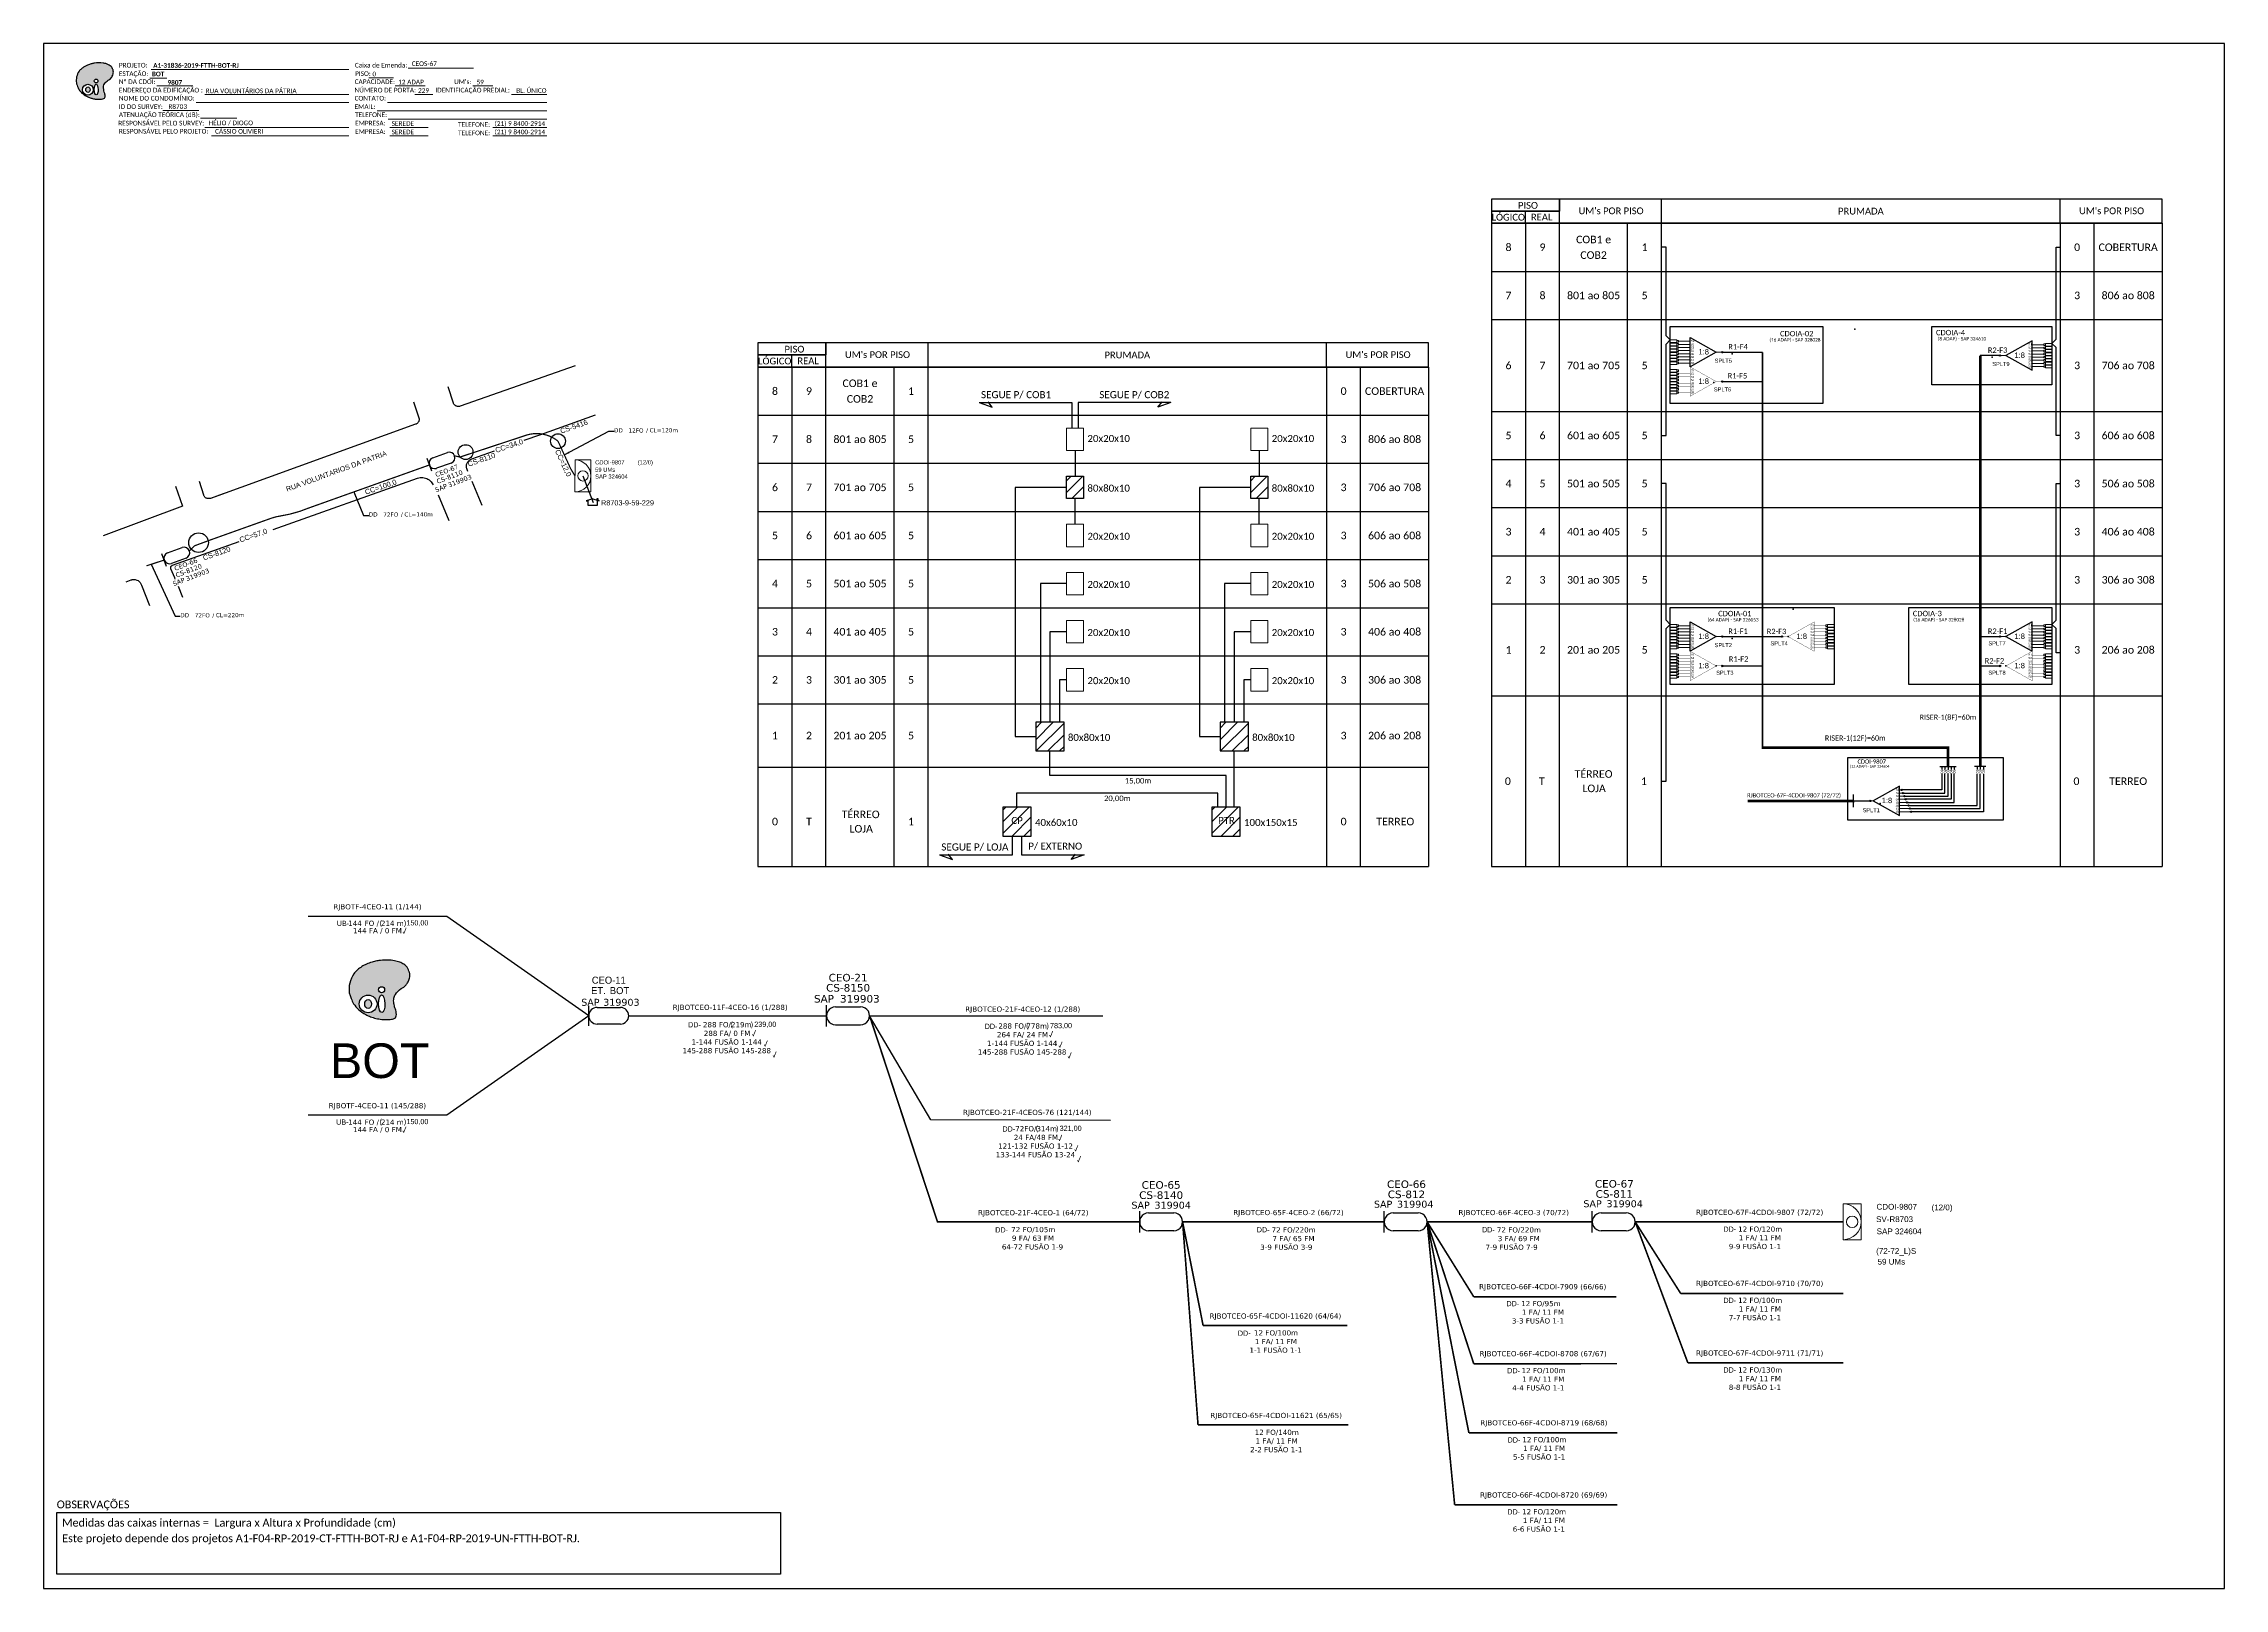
# Model space of a CAD drawing. Header units: millimetres. Extents: x 95 to 933, y 47 to 641.
import ezdxf
from ezdxf.enums import TextEntityAlignment as Align

# ---------------------------------------------------------------- set-up
doc = ezdxf.new("R2010")
doc.units = ezdxf.units.MM
doc.linetypes.add('DASHED', pattern=[0.75, 0.5, -0.25])
doc.linetypes.add('DIVIDE', pattern=[1.25, 0.5, -0.25, 0, -0.25, 0, -0.25])
for name, color, linetype, lineweight in [("20.0-LEGENDA DOS CDO'S", 1, 'Continuous', 0), ('20.1-CDO_INTERIOR', 1, 'Continuous', 0), ('Texto_Cabos', 1, 'Continuous', 20)]:
    doc.layers.add(name, color=color, linetype=linetype, lineweight=lineweight)
for name, color, linetype in [('20.4-CEOS', 1, 'Continuous'), ('CAP a instalar', 1, 'Continuous'), ('CD a instalar', 1, 'Continuous'), ('CDO_PARDE', 1, 'Continuous'), ('CEO', 1, 'Continuous'), ('CEOS', 1, 'Continuous'), ('label_cabos', 7, 'Continuous'), ('Legenda', 1, 'Continuous'), ('ml', 1, 'Continuous'), ('Segmento de Logradouro Texto', 238, 'Continuous'), ('surveys legendas', 7, 'Continuous')]:
    doc.layers.add(name, color=color, linetype=linetype)
doc.layers.add('DROP DE CLIENTE', color=140, linetype='Continuous', plot=False)
doc.layers.add('EXTRA', color=50, linetype='Continuous', plot=False)
doc.styles.add('ARIAL', font='arial.ttf')
doc.styles.add('DIGICADE', font='arial.ttf')
doc.styles.add('siredit', font='verdana.ttf')
doc.styles.add('Style-font000', font='font000.shx')
doc.styles.add('WMF-Calibri0', font='calibri.ttf')
doc.styles.add('WMF-Calibri1', font='calibrib.ttf')
doc.linetypes.add('RESERVA', pattern='A,0.5,-0.15,["RESERVA",Standard,S=0.18,R=0,X=0,Y=-0.1],-1.3', length=1.95)
doc.dimstyles.new('CC', dxfattribs={"dimtxt": 0.8, "dimasz": 2, "dimexe": 0.18, "dimexo": 0.0625, "dimgap": 0.09, "dimtad": 0, "dimdec": 0, "dimrnd": 1, "dimzin": 0, "dimdsep": 46, "dimtxsty": 'siredit', "dimblk": 'NONE', "dimcen": 0, "dimse1": 1, "dimse2": 1, "dimsd1": 1, "dimsd2": 1, "dimclrt": 7, "dimadec": 0, "dimazin": 0, "dimtfac": 1, "dimtdec": 0, "dimtofl": 0, "dimtmove": 0, "dimatfit": 3, "dimfxl": 1, "dimtolj": 1, "dimtzin": 0, "dimarcsym": 0})

# ---------------------------------------------------------------- blocks, each defined once
blk = doc.blocks.new('OI')
h = blk.add_hatch(color=40)
edge = h.paths.add_edge_path()
edge.add_spline(control_points=[(4.35, -0.67), (3.92, -0.99), (3.26, -1.5), (2.81, -2.59), (2.9, -3.5), (3.06, -4.27), (3.31, -4.85), (3.37, -5.39), (3.4, -5.88), (3.2, -6.4), (2.54, -6.61), (1.65, -6.63), (0.55, -6.67), (-0.56, -6.42), (-1.61, -6.14), (-2.77, -5.61), (-3.92, -4.77), (-4.89, -3.7), (-5.34, -2.65), (-5.6, -1.94), (-5.85, -0.96), (-5.71, 0.47), (-5.1, 2.02), (-4.14, 3.02), (-3.3, 3.61), (-2.37, 4.16), (-1.36, 4.44), (-0.56, 4.7), (0.79, 4.85), (2.24, 4.97), (3.79, 4.57), (4.67, 4.21), (5.44, 3.65), (5.76, 2.99), (6.03, 2.21), (6.01, 1.46), (5.72, 0.64), (5.31, 0.08), (4.88, -0.38), (4.51, -0.55), (4.35, -0.67)], knot_values=[0, 0, 0, 0, 1.60434, 2.417191, 3.427595, 4.282808, 4.776746, 5.304182, 5.888771, 6.258406, 6.858137, 7.79129, 8.986195, 10.124242, 11.187857, 12.242908, 13.953784, 15.414161, 16.515391, 17.349188, 17.675853, 19.552021, 21.515531, 22.568638, 23.63245, 24.621084, 25.782718, 26.745347, 27.142653, 29.870543, 31.004649, 31.921532, 32.709589, 33.801391, 34.042471, 35.192333, 35.971461, 36.628871, 37.254359, 37.836911, 37.836911, 37.836911, 37.836911], degree=3, periodic=0)
h.paths.add_polyline_path([(1.13, -0.87, -1), (-0.04, -0.87, -1)], flags=16)
edge = h.paths.add_edge_path(flags=16)
edge.add_ellipse((0.56, -3.59), major_axis=(-0.02, 1.71), ratio=0.361305, start_angle=0, end_angle=360)
h.paths.add_polyline_path([(-0.36, -3.62, -1), (-3.8, -3.62, -1)], flags=16)
edge = h.paths.add_edge_path(flags=0)
edge.add_ellipse((-2.08, -3.62), major_axis=(0, 0.885), ratio=0.758294, start_angle=0, end_angle=360)
at = {"color": 40}
for centre, radius in [((-2.08, -3.62), 1.72), ((0.54, -0.87), 0.587)]:
    blk.add_circle(centre, radius, dxfattribs=at)
blk.add_ellipse((-2.08, -3.62), major_axis=(0, 0.885), ratio=0.758294, start_param=-3.141592653589792, end_param=3.141592653589792, dxfattribs=at)
blk.add_ellipse((0.56, -3.59), major_axis=(-0.02, 1.71), ratio=0.361305, dxfattribs=at)
at = {"color": 40, "start_tangent": (-0.800898, -0.598801), "end_tangent": (-0.800898, -0.598801)}
blk.add_spline([(4.35, -0.67), (3.2, -1.78), (2.9, -2.54), (2.92, -3.55), (3.12, -4.38), (3.28, -4.85), (3.37, -5.37), (3.35, -5.95), (3.2, -6.29), (2.66, -6.55), (1.73, -6.63), (0.54, -6.62), (-0.58, -6.41), (-1.6, -6.11), (-2.56, -5.67), (-3.95, -4.67), (-4.89, -3.56), (-5.37, -2.56), (-5.64, -1.78), (-5.72, -1.46), (-5.63, 0.42), (-4.84, 2.22), (-4.13, 2.99), (-3.27, 3.62), (-2.4, 4.09), (-1.3, 4.47), (-0.37, 4.72), (0.02, 4.77), (2.75, 4.8), (3.85, 4.53), (4.69, 4.16), (5.31, 3.68), (5.85, 2.73), (5.93, 2.5), (5.94, 1.35), (5.67, 0.62), (5.29, 0.08), (4.84, -0.36), (4.35, -0.67)], degree=3, dxfattribs=at)
blk = doc.blocks.new('SPLITTER_')
blk.add_point((0, 0))
at = {"style": 'ARIAL', "flags": 4}
blk.add_attdef('SPLT', (0, -3.26), '', height=1.5, dxfattribs=at)
blk = doc.blocks.new('A$C415C251F')
at = {"color": 3}
blk.add_point((0, 0), dxfattribs=at)
blk = doc.blocks.new('LEG_CDOIA8_C-SPLT_DIR')
at = {"color": 3}
blk.add_blockref('A$C415C251F', (0, 0), dxfattribs=at)
at = {"color": 1, "style": 'WMF-Calibri0', "flags": 4}
blk.add_attdef('CDO', (-26.84, -2.61), '', height=2, dxfattribs=at)
blk.add_attdef('MODELO', text='', height=1.5, dxfattribs=at).set_placement((-22.23, -4.54), align=Align.CENTER)
at = {"style": 'ARIAL', "flags": 4}
blk.add_attdef('SPLITAGEM', text='', height=1.5, dxfattribs=at).set_placement((-18.36, -12.59), align=Align.CENTER)
blk = doc.blocks.new('SPLT_1-8_SC-APC_ESQ')
at = {"color": 3, "lineweight": 0}
for points in [[(2.41, -3.02), (0, -3.02)], [(2.41, -4), (0, -4)], [(2.41, -4.17), (0, -4.17)], [(2.41, -5.16), (0, -5.16)], [(2.41, -5.32), (0, -5.32)], [(2.41, -6.31), (0, -6.31)], [(2.41, -6.48), (0, -6.48)], [(2.41, -7.46), (0, -7.46)], [(2.41, -7.63), (0, -7.63)], [(2.41, -3.02), (2.41, -4)], [(2.41, -4.17), (2.41, -5.16)], [(2.41, -5.32), (2.41, -6.31)], [(2.41, -6.48), (2.41, -7.46)], [(2.41, -7.63), (2.41, -8.62)], [(2.99, -3.51), (7.37, -3.51)], [(7.37, -4.66), (2.99, -4.66)], [(7.37, -5.82), (2.99, -5.82)], [(7.37, -6.97), (2.99, -6.97)], [(2.41, -8.62), (0, -8.62)], [(2.41, -8.78), (0, -8.78)], [(2.41, -9.77), (0, -9.77)], [(2.41, -9.94), (0, -9.94)], [(2.41, -10.92), (0, -10.92)], [(2.41, -11.09), (0, -11.09)], [(2.41, -12.08), (0, -12.08)], [(2.41, -8.78), (2.41, -9.77)], [(2.41, -9.94), (2.41, -10.92)], [(2.41, -11.09), (2.41, -12.08)], [(7.37, -8.12), (2.99, -8.12)], [(7.37, -9.28), (2.99, -9.28)], [(7.37, -10.43), (2.99, -10.43)], [(7.37, -11.58), (2.99, -11.58)]]:
    blk.add_lwpolyline(points, dxfattribs=at)
for points in [[(2.99, -3.22), (2.41, -3.22), (2.41, -3.8), (2.99, -3.8)], [(2.99, -4.38), (2.41, -4.38), (2.41, -4.95), (2.99, -4.95)], [(2.99, -5.53), (2.41, -5.53), (2.41, -6.1), (2.99, -6.1)], [(2.99, -6.68), (2.41, -6.68), (2.41, -7.26), (2.99, -7.26)], [(2.99, -7.84), (2.41, -7.84), (2.41, -8.41), (2.99, -8.41)], [(2.99, -8.99), (2.41, -8.99), (2.41, -9.56), (2.99, -9.56)], [(2.99, -10.14), (2.41, -10.14), (2.41, -10.72), (2.99, -10.72)], [(2.99, -11.3), (2.41, -11.3), (2.41, -11.87), (2.99, -11.87)]]:
    blk.add_lwpolyline(points, close=True, dxfattribs=at)
at = {"color": 1}
blk.add_lwpolyline([(7.37, -2.1), (17.04, -7.55), (7.37, -13), (7.37, -2.1)], dxfattribs=at)
at = {"color": 1, "lineweight": 0}
blk.add_lwpolyline([(17.04, -7.55), (19.26, -7.55)], dxfattribs=at)
at = {"color": 1, "style": 'ARIAL'}
for s, height, p in [('S5', 0.75, (7.55, -8.57)), ('S3', 0.75, (7.55, -6.18)), ('S4', 0.75, (7.55, -7.36)), ('S2', 0.75, (7.56, -4.97)), ('S1', 0.75, (7.7, -3.78)), ('1:8', 2, (10.45, -8.4)), ('S6', 0.75, (7.55, -9.69)), ('S7', 0.75, (7.55, -10.78)), ('S8', 0.75, (7.55, -11.9))]:
    blk.add_text(s, height=height, dxfattribs=at).set_placement(p)
blk = doc.blocks.new('SPLT_1-8_SC-APC')
at = {"color": 1, "lineweight": 0}
blk.add_lwpolyline([(-17.04, -7.55), (-19.26, -7.55)], dxfattribs=at)
at = {"color": 1}
blk.add_lwpolyline([(-7.37, -2.1), (-17.04, -7.55), (-7.37, -13), (-7.37, -2.1)], dxfattribs=at)
at = {"color": 3, "lineweight": 0}
for points in [[(-2.99, -3.51), (-7.37, -3.51)], [(-7.37, -4.66), (-2.99, -4.66)], [(-7.37, -5.82), (-2.99, -5.82)], [(-7.37, -6.97), (-2.99, -6.97)], [(-2.41, -3.02), (-2.41, -4)], [(-2.41, -3.02), (0, -3.02)], [(-2.41, -4), (0, -4)], [(-2.41, -4.17), (-2.41, -5.16)], [(-2.41, -4.17), (0, -4.17)], [(-2.41, -5.16), (0, -5.16)], [(-2.41, -5.32), (-2.41, -6.31)], [(-2.41, -5.32), (0, -5.32)], [(-2.41, -6.31), (0, -6.31)], [(-2.41, -6.48), (-2.41, -7.46)], [(-2.41, -6.48), (0, -6.48)], [(-2.41, -7.46), (0, -7.46)], [(-2.41, -7.63), (-2.41, -8.62)], [(-2.41, -7.63), (0, -7.63)], [(-7.37, -8.12), (-2.99, -8.12)], [(-7.37, -9.28), (-2.99, -9.28)], [(-7.37, -10.43), (-2.99, -10.43)], [(-7.37, -11.58), (-2.99, -11.58)], [(-2.41, -8.62), (0, -8.62)], [(-2.41, -8.78), (-2.41, -9.77)], [(-2.41, -8.78), (0, -8.78)], [(-2.41, -9.77), (0, -9.77)], [(-2.41, -9.94), (-2.41, -10.92)], [(-2.41, -9.94), (0, -9.94)], [(-2.41, -10.92), (0, -10.92)], [(-2.41, -11.09), (-2.41, -12.08)], [(-2.41, -11.09), (0, -11.09)], [(-2.41, -12.08), (0, -12.08)]]:
    blk.add_lwpolyline(points, dxfattribs=at)
for points in [[(-2.99, -3.22), (-2.41, -3.22), (-2.41, -3.8), (-2.99, -3.8)], [(-2.99, -4.38), (-2.41, -4.38), (-2.41, -4.95), (-2.99, -4.95)], [(-2.99, -5.53), (-2.41, -5.53), (-2.41, -6.1), (-2.99, -6.1)], [(-2.99, -6.68), (-2.41, -6.68), (-2.41, -7.26), (-2.99, -7.26)], [(-2.99, -7.84), (-2.41, -7.84), (-2.41, -8.41), (-2.99, -8.41)], [(-2.99, -8.99), (-2.41, -8.99), (-2.41, -9.56), (-2.99, -9.56)], [(-2.99, -10.14), (-2.41, -10.14), (-2.41, -10.72), (-2.99, -10.72)], [(-2.99, -11.3), (-2.41, -11.3), (-2.41, -11.87), (-2.99, -11.87)]]:
    blk.add_lwpolyline(points, close=True, dxfattribs=at)
at = {"color": 1, "style": 'ARIAL'}
for s, height, p in [('1:8', 2, (-13.91, -8.4)), ('S1', 0.75, (-8.74, -3.78)), ('S2', 0.75, (-8.74, -4.97)), ('S3', 0.75, (-8.74, -6.18)), ('S4', 0.75, (-8.74, -7.36)), ('S5', 0.75, (-8.74, -8.57)), ('S6', 0.75, (-8.74, -9.69)), ('S7', 0.75, (-8.74, -10.78)), ('S8', 0.75, (-8.74, -11.9))]:
    blk.add_text(s, height=height, dxfattribs=at).set_placement(p)
blk = doc.blocks.new('SPLT_1-8_SC-APC PLANEJADO')
at = {"color": 30, "linetype": 'DASHED', "ltscale": 2.5, "const_width": 0.1}
blk.add_lwpolyline([(4942.78, -604.33), (4933.11, -609.78), (4942.78, -615.23), (4942.78, -604.33)], dxfattribs=at)
at = {"color": 30, "linetype": 'DASHED', "lineweight": 0, "ltscale": 2.5, "const_width": 0.1}
for points in [[(4947.15, -605.74), (4942.78, -605.74)], [(4933.11, -609.78), (4930.89, -609.78)], [(4942.78, -606.89), (4947.15, -606.89)], [(4942.78, -608.05), (4947.15, -608.05)], [(4942.78, -609.2), (4947.15, -609.2)], [(4942.78, -610.35), (4947.15, -610.35)], [(4942.78, -611.51), (4947.15, -611.51)], [(4942.78, -612.66), (4947.15, -612.66)], [(4942.78, -613.81), (4947.15, -613.81)]]:
    blk.add_lwpolyline(points, dxfattribs=at)
at = {"color": 3, "lineweight": 0}
for points in [[(4947.15, -605.46), (4947.73, -605.46), (4947.73, -606.03), (4947.15, -606.03)], [(4947.15, -606.61), (4947.73, -606.61), (4947.73, -607.18), (4947.15, -607.18)], [(4947.15, -607.76), (4947.73, -607.76), (4947.73, -608.33), (4947.15, -608.33)], [(4947.15, -608.91), (4947.73, -608.91), (4947.73, -609.49), (4947.15, -609.49)], [(4947.15, -610.07), (4947.73, -610.07), (4947.73, -610.64), (4947.15, -610.64)], [(4947.15, -611.22), (4947.73, -611.22), (4947.73, -611.79), (4947.15, -611.79)], [(4947.15, -612.37), (4947.73, -612.37), (4947.73, -612.95), (4947.15, -612.95)], [(4947.15, -613.53), (4947.73, -613.53), (4947.73, -614.1), (4947.15, -614.1)]]:
    blk.add_lwpolyline(points, close=True, dxfattribs=at)
for points in [[(4947.73, -605.25), (4947.73, -606.23)], [(4947.73, -605.25), (4950.15, -605.25)], [(4947.73, -606.23), (4950.15, -606.23)], [(4947.73, -606.4), (4947.73, -607.39)], [(4947.73, -606.4), (4950.15, -606.4)], [(4947.73, -607.39), (4950.15, -607.39)], [(4947.73, -607.55), (4947.73, -608.54)], [(4947.73, -607.55), (4950.15, -607.55)], [(4947.73, -608.54), (4950.15, -608.54)], [(4947.73, -608.71), (4947.73, -609.69)], [(4947.73, -608.71), (4950.15, -608.71)], [(4947.73, -609.69), (4950.15, -609.69)], [(4947.73, -609.86), (4947.73, -610.85)], [(4947.73, -609.86), (4950.15, -609.86)], [(4947.73, -610.85), (4950.15, -610.85)], [(4947.73, -611.01), (4947.73, -612)], [(4947.73, -611.01), (4950.15, -611.01)], [(4947.73, -612), (4950.15, -612)], [(4947.73, -612.17), (4947.73, -613.15)], [(4947.73, -612.17), (4950.15, -612.17)], [(4947.73, -613.15), (4950.15, -613.15)], [(4947.73, -613.32), (4947.73, -614.31)], [(4947.73, -613.32), (4950.15, -613.32)], [(4947.73, -614.31), (4950.15, -614.31)]]:
    blk.add_lwpolyline(points, dxfattribs=at)
at = {"color": 30, "style": 'ARIAL'}
for s, height, p in [('S1', 0.75, (4941.41, -606.01)), ('S2', 0.75, (4941.41, -607.2)), ('1:8', 2, (4936.24, -610.63)), ('S3', 0.75, (4941.41, -608.41)), ('S4', 0.75, (4941.41, -609.59)), ('S5', 0.75, (4941.41, -610.8)), ('S6', 0.75, (4941.41, -611.92)), ('S7', 0.75, (4941.41, -613.02)), ('S8', 0.75, (4941.41, -614.13))]:
    blk.add_text(s, height=height, dxfattribs=at).set_placement(p)
blk = doc.blocks.new('SPLT_1-8_SC-APC PLANEJADO ESQ.')
at = {"color": 3, "lineweight": 0}
for points in [[(4928.02, -633.89), (4925.61, -633.89)], [(4928.02, -634.87), (4925.61, -634.87)], [(4928.02, -635.04), (4925.61, -635.04)], [(4928.02, -636.02), (4925.61, -636.02)], [(4928.02, -636.19), (4925.61, -636.19)], [(4928.02, -637.18), (4925.61, -637.18)], [(4928.02, -637.34), (4925.61, -637.34)], [(4928.02, -638.33), (4925.61, -638.33)], [(4928.02, -638.5), (4925.61, -638.5)], [(4928.02, -633.89), (4928.02, -634.87)], [(4928.02, -635.04), (4928.02, -636.02)], [(4928.02, -636.19), (4928.02, -637.18)], [(4928.02, -637.34), (4928.02, -638.33)], [(4928.02, -638.5), (4928.02, -639.48)], [(4928.02, -639.48), (4925.61, -639.48)], [(4928.02, -639.65), (4925.61, -639.65)], [(4928.02, -640.64), (4925.61, -640.64)], [(4928.02, -640.8), (4925.61, -640.8)], [(4928.02, -641.79), (4925.61, -641.79)], [(4928.02, -641.96), (4925.61, -641.96)], [(4928.02, -642.94), (4925.61, -642.94)], [(4928.02, -639.65), (4928.02, -640.64)], [(4928.02, -640.8), (4928.02, -641.79)], [(4928.02, -641.96), (4928.02, -642.94)]]:
    blk.add_lwpolyline(points, dxfattribs=at)
for points in [[(4928.6, -634.09), (4928.02, -634.09), (4928.02, -634.66), (4928.6, -634.66)], [(4928.6, -635.25), (4928.02, -635.25), (4928.02, -635.82), (4928.6, -635.82)], [(4928.6, -636.4), (4928.02, -636.4), (4928.02, -636.97), (4928.6, -636.97)], [(4928.6, -637.55), (4928.02, -637.55), (4928.02, -638.12), (4928.6, -638.12)], [(4928.6, -638.7), (4928.02, -638.7), (4928.02, -639.28), (4928.6, -639.28)], [(4928.6, -639.86), (4928.02, -639.86), (4928.02, -640.43), (4928.6, -640.43)], [(4928.6, -641.01), (4928.02, -641.01), (4928.02, -641.58), (4928.6, -641.58)], [(4928.6, -642.16), (4928.02, -642.16), (4928.02, -642.74), (4928.6, -642.74)]]:
    blk.add_lwpolyline(points, close=True, dxfattribs=at)
at = {"color": 30, "linetype": 'DASHED', "lineweight": 0, "ltscale": 2.5, "const_width": 0.1}
for points in [[(4928.6, -634.38), (4932.98, -634.38)], [(4932.98, -635.53), (4928.6, -635.53)], [(4932.98, -636.68), (4928.6, -636.68)], [(4932.98, -637.84), (4928.6, -637.84)], [(4932.98, -638.99), (4928.6, -638.99)], [(4942.65, -638.41), (4944.87, -638.41)], [(4932.98, -640.14), (4928.6, -640.14)], [(4932.98, -641.3), (4928.6, -641.3)], [(4932.98, -642.45), (4928.6, -642.45)]]:
    blk.add_lwpolyline(points, dxfattribs=at)
at = {"color": 30, "linetype": 'DASHED', "ltscale": 2.5, "const_width": 0.1}
blk.add_lwpolyline([(4932.98, -632.97), (4942.65, -638.41), (4932.98, -643.86), (4932.98, -632.97)], dxfattribs=at)
at = {"color": 30, "style": 'ARIAL'}
for s, height, p in [('S5', 0.75, (4933.16, -639.43)), ('S3', 0.75, (4933.16, -637.05)), ('S4', 0.75, (4933.17, -638.22)), ('S2', 0.75, (4933.17, -635.83)), ('S1', 0.75, (4933.31, -634.65)), ('1:8', 2, (4936.06, -639.27)), ('S6', 0.75, (4933.16, -640.55)), ('S7', 0.75, (4933.16, -641.65)), ('S8', 0.75, (4933.16, -642.77))]:
    blk.add_text(s, height=height, dxfattribs=at).set_placement(p)
blk = doc.blocks.new('CDOE_CT_POSTE')
at = {"layer": "20.0-LEGENDA DOS CDO'S", "color": 0, "style": 'ARIAL'}
for tag, p in [('CDO_N', (0.12, 5.25)), ('CORDOALHA', (0.12, 4.02)), ('SAP', (0.12, 2.96)), ('1:XX', (0.14, 1.23)), ('UMS', (0.14, 0.22))]:
    blk.add_attdef(tag, p, '', height=0.68, rotation=0.118, dxfattribs=at)
blk.add_attdef('FIBRAS_UTILIZADAS', text='', height=0.68, rotation=0.118, dxfattribs=at).set_placement((7.83, 5.26), align=Align.CENTER)
blk = doc.blocks.new('CDOI_PADRÃO')
at = {"layer": '20.1-CDO_INTERIOR', "color": 0, "lineweight": 18}
for p, q in [((3.07, 6.14), (-3.07, 6.14)), ((-3.07, 6.14), (-3.07, -6.14)), ((3.07, -6.14), (3.07, 6.14)), ((-3.07, -6.14), (3.07, -6.14))]:
    blk.add_line(p, q, dxfattribs=at)
for centre, major_axis, start_param, end_param in [((-3.07, 0), (4.34, 4.34), 3.926991, 7.068583), ((0, 0), (1.39, 1.39), 5.497787, 11.780972)]:
    blk.add_ellipse(centre, major_axis=major_axis, ratio=1, start_param=start_param, end_param=end_param, dxfattribs=at)
blk = doc.blocks.new('SURVEY_SURVEY')
for p, q in [((0, 0.0000127), (-0.0000126, 0.000009)), ((-0.0000126, 0.000009), (-0.0000086, 0.000009)), ((-0.0000086, 0), (-0.0000086, 0.000009)), ((0.0000086, 0), (-0.0000086, 0)), ((0, 0.0000127), (0.0000126, 0.000009)), ((0.0000084, 0.0000132), (0.0000098, 0.0000132)), ((0.0000084, 0.0000103), (0.0000084, 0.0000132)), ((0.0000126, 0.000009), (0.0000086, 0.000009)), ((0.0000086, 0.000009), (0.0000086, 0)), ((0.0000098, 0.0000132), (0.0000098, 0.0000099))]:
    blk.add_line(p, q)
blk = doc.blocks.new('LEGENDA DOS CABOS')
at = {"layer": 'EXTRA', "color": 0, "style": 'siredit'}
for tag, p in [('ID', (4.6, 0.97)), ('XX', (9.03, 0.97))]:
    blk.add_attdef(tag, text='', height=0.48, rotation=359.69, dxfattribs=at).set_placement(p, align=Align.MIDDLE_CENTER)
at = {"layer": 'Legenda', "color": 0, "style": 'siredit'}
for tag, p in [('TIPO_CABO', (1.31, 0)), ('CABO', (4.69, -0.05)), ('/', (6.81, -0.05)), ('METROS', (10.03, -0.05))]:
    blk.add_attdef(tag, text='', height=0.8, rotation=359.69, dxfattribs=at).set_placement(p, align=Align.MIDDLE_CENTER)
blk = doc.blocks.new('_None')
blk = doc.blocks.new('CDOI_INT')
at = {"layer": '20.1-CDO_INTERIOR', "color": 0, "lineweight": 18}
blk.add_lwpolyline([(4.25, -4.25), (4.25, 4.25), (0, 4.25), (0, -4.25)], close=True, dxfattribs=at)
blk.add_circle((2.12, 0), 1.36, dxfattribs=at)
blk.add_arc((0, 0), 4.25, 270, 90, dxfattribs=at)
at = {"layer": "20.0-LEGENDA DOS CDO'S", "color": 0, "style": 'ARIAL'}
for tag, p in [('CDO_N', (-0.08, 10.38)), ('SPLITER_1', (21.18, 10.38)), ('SAP', (-0.08, 6.23)), ('SURVEY', (-0.08, 8.2)), ('SPLITER_2', (21.19, 8.68)), ('1:XX', (5.94, -2.22)), ('UMS', (5.94, -4.24))]:
    blk.add_attdef(tag, p, '', height=1.36, dxfattribs=at)
blk.add_attdef('FIBRAS_UTILIZADAS', text='', height=1.36, dxfattribs=at).set_placement((15.34, 10.38), align=Align.CENTER)
blk = doc.blocks.new('Cabos_2')
at = {"layer": 'Texto_Cabos', "color": 7, "style": 'siredit'}
blk.add_text('FO /', height=1.5, dxfattribs=at).set_placement((0.44, -2), align=Align.MIDDLE_RIGHT)
for tag, p in [('N_CABOS', (0, 2.76)), ('FA/FM', (0, -4.14))]:
    blk.add_attdef(tag, text='', height=1.5, dxfattribs=at).set_placement(p, align=Align.MIDDLE_CENTER)
blk.add_attdef('FIBRAS', text='', height=1.5, dxfattribs=at).set_placement((-4.5, -2), align=Align.MIDDLE_RIGHT)
blk.add_attdef('FUSÃO_001', (0, -7.43), '', height=1.5, dxfattribs=at)
blk.add_attdef('METROS', text='', height=1.5, dxfattribs=at).set_placement((1, -2), align=Align.MIDDLE_LEFT)

msp = doc.modelspace()

# ---------------------------------------------------------------- hatches: boundary and pattern name
h = msp.add_hatch(color=3)
h.dxf.hatch_style = 1
edge = h.paths.add_edge_path()
edge.add_arc((740.34, 522.51), 0.266, 0, 360)
h = msp.add_hatch(color=3)
h.dxf.hatch_style = 1
edge = h.paths.add_edge_path()
edge.add_arc((847.16, 521.21), 0.266, 0, 360)
h = msp.add_hatch(color=3)
h.dxf.hatch_style = 1
edge = h.paths.add_edge_path()
edge.add_arc((740.34, 511.21), 0.266, 0, 360)
h = msp.add_hatch()
h.set_pattern_fill('ANSI31', color=1, style=0)
h.set_pattern_definition([(45, (-763.5622, 191.2105), (-2.245064, 2.245064), [])])
h.paths.add_polyline_path([(494.8, 466.23), (494.8, 474.85), (488.17, 474.85), (488.17, 466.23)])
h = msp.add_hatch()
h.set_pattern_fill('ANSI31', color=1, style=0)
h.set_pattern_definition([(45, (-692.6953, 191.2105), (-2.245064, 2.245064), [])])
h.paths.add_polyline_path([(565.66, 466.23), (565.66, 474.85), (559.04, 474.85), (559.04, 466.23)])
h = msp.add_hatch(color=3)
h.dxf.hatch_style = 1
edge = h.paths.add_edge_path()
edge.add_arc((740.34, 413.15), 0.266, 0, 360)
h = msp.add_hatch(color=3)
h.dxf.hatch_style = 1
edge = h.paths.add_edge_path()
edge.add_arc((763.37, 413.15), 0.266, 0, 360)
h = msp.add_hatch(color=3)
h.dxf.hatch_style = 1
edge = h.paths.add_edge_path()
edge.add_arc((847.16, 413.15), 0.266, 0, 360)
h = msp.add_hatch(color=3)
h.dxf.hatch_style = 1
edge = h.paths.add_edge_path()
edge.add_arc((847.16, 413.15), 0.266, 0, 360)
h = msp.add_hatch(color=3)
h.dxf.hatch_style = 1
edge = h.paths.add_edge_path()
edge.add_arc((740.34, 401.85), 0.266, 0, 360)
h = msp.add_hatch(color=3)
h.dxf.hatch_style = 1
edge = h.paths.add_edge_path()
edge.add_arc((847.16, 401.85), 0.266, 0, 360)
h = msp.add_hatch()
h.set_pattern_fill('ANSI31', color=1, style=0)
h.set_pattern_definition([(45, (-706.6177, 209.717), (-2.245064, 2.245064), [])])
h.paths.add_polyline_path([(476.38, 380.21), (476.38, 369.17), (487.27, 369.17), (487.27, 380.21)])
h = msp.add_hatch()
h.set_pattern_fill('ANSI31', color=1, style=0)
h.set_pattern_definition([(45, (-635.7508, 209.717), (-2.245064, 2.245064), [])])
h.paths.add_polyline_path([(547.25, 380.21), (547.25, 369.17), (558.13, 369.17), (558.13, 380.21)])
h = msp.add_hatch(color=3)
h.dxf.hatch_style = 1
edge = h.paths.add_edge_path()
edge.add_arc((809.37, 354.17), 0.251, 0, 360)
h = msp.add_hatch(color=3)
h.dxf.hatch_style = 1
edge = h.paths.add_edge_path()
edge.add_arc((809.88, 352.98), 0.251, 0, 360)
h = msp.add_hatch()
h.set_pattern_fill('ANSI31', color=1, style=0)
h.set_pattern_definition([(45, (-1578.645, 243.702), (-2.245064, 2.245064), [])])
h.paths.add_polyline_path([(474.64, 336.47), (474.64, 347.51), (463.75, 347.51), (463.75, 336.47)])
h.paths.add_polyline_path([(465.45, 340.45), (473.32, 340.45), (473.32, 344.47), (465.45, 344.47)], flags=24)
h = msp.add_hatch()
h.set_pattern_fill('ANSI31', color=1, style=0)
h.set_pattern_definition([(45, (-1498.2742, 243.702), (-2.245064, 2.245064), [])])
h.paths.add_polyline_path([(555.01, 336.47), (555.01, 347.51), (544.13, 347.51), (544.13, 336.47)])
h.paths.add_polyline_path([(545.82, 340.45), (553.7, 340.45), (553.7, 344.47), (545.82, 344.47)], flags=24)
h = msp.add_hatch(color=3)
h.dxf.hatch_style = 1
edge = h.paths.add_edge_path()
edge.add_arc((797.28, 349.99), 0.266, 0, 360)
h = msp.add_hatch(color=3)
h.dxf.hatch_style = 1
edge = h.paths.add_edge_path()
edge.add_arc((810.4, 351.78), 0.251, 0, 360)
h = msp.add_hatch(color=3)
h.dxf.hatch_style = 1
edge = h.paths.add_edge_path()
edge.add_arc((810.92, 350.59), 0.251, 0, 360)
h = msp.add_hatch(color=3)
h.dxf.hatch_style = 1
edge = h.paths.add_edge_path()
edge.add_arc((811.44, 349.39), 0.251, 0, 360)
h = msp.add_hatch(color=3)
h.dxf.hatch_style = 1
edge = h.paths.add_edge_path()
edge.add_arc((811.96, 348.2), 0.251, 0, 360)
h = msp.add_hatch(color=3)
h.dxf.hatch_style = 1
edge = h.paths.add_edge_path()
edge.add_arc((812.48, 347), 0.251, 0, 360)
h = msp.add_hatch(color=3)
h.dxf.hatch_style = 1
edge = h.paths.add_edge_path()
edge.add_arc((812.99, 345.81), 0.251, 0, 360)

# ---------------------------------------------------------------- linework, layer by layer
for p, q in [((651.63, 572.1), (651.63, 324.71)), ((677.79, 572.1), (870.28, 572.1)), ((369.56, 516.8), (369.56, 324.71)), ((395.72, 516.8), (588.21, 516.8)), ((651.63, 390.4), (909.52, 390.4)), ((369.56, 362.93), (627.45, 362.93)), ((369.56, 324.71), (627.45, 324.71)), ((651.63, 324.71), (909.52, 324.71))]:
    msp.add_line(p, q)
at = {"color": 6}
msp.add_line((839.58, 413.15), (847.16, 413.15), dxfattribs=at)
for points in [[(94.87, 47.16), (933.44, 47.16), (933.44, 641.16), (94.87, 641.16), (94.87, 47.16)], [(677.79, 572.1), (909.52, 572.1), (909.52, 581.4), (677.79, 581.4), (677.79, 581.4), (677.79, 576.75)], [(717.04, 572.1), (717.04, 581.4)], [(870.28, 572.1), (870.28, 581.4)], [(651.63, 572.1), (909.52, 572.1)], [(651.63, 572.1), (909.52, 572.1)], [(909.52, 572.1), (651.63, 572.1)], [(909.52, 572.1), (651.63, 572.1)], [(651.63, 572.1), (909.52, 572.1)], [(651.63, 572.1), (909.52, 572.1)], [(664.71, 572.1), (664.71, 576.75)], [(664.71, 572.1), (664.71, 324.71)], [(677.79, 324.71), (677.79, 572.1)], [(703.96, 324.71), (703.96, 572.1)], [(717.04, 324.71), (717.04, 572.1)], [(870.28, 572.1), (870.28, 324.71)], [(883.36, 324.71), (883.36, 572.1)], [(909.52, 572.1), (909.52, 324.71)], [(651.63, 553.59), (909.52, 553.59)], [(651.63, 535.09), (909.52, 535.09)], [(651.63, 535.09), (909.52, 535.09)], [(651.63, 535.09), (909.52, 535.09)], [(651.63, 535.09), (909.52, 535.09)], [(382.64, 516.8), (382.64, 521.45)], [(395.72, 516.8), (627.45, 516.8), (627.45, 526.1), (395.72, 526.1), (395.72, 526.1), (395.72, 521.45)], [(434.96, 516.8), (434.96, 526.1)], [(588.21, 516.8), (588.21, 526.1)], [(369.56, 516.8), (627.45, 516.8)], [(369.56, 516.8), (627.45, 516.8)], [(627.45, 516.8), (369.56, 516.8)], [(627.45, 516.8), (369.56, 516.8)], [(369.56, 516.8), (627.45, 516.8)], [(369.56, 516.8), (627.45, 516.8)], [(382.64, 516.8), (382.64, 324.71)], [(395.72, 324.71), (395.72, 516.8)], [(421.88, 324.71), (421.88, 516.8)], [(434.96, 324.71), (434.96, 516.8)], [(588.21, 516.8), (588.21, 324.71)], [(601.29, 324.71), (601.29, 516.8)], [(627.45, 516.8), (627.45, 324.71)], [(369.56, 498.3), (627.45, 498.3)], [(651.63, 499.76), (909.52, 499.76)], [(369.56, 479.79), (627.45, 479.79)], [(369.56, 479.79), (627.45, 479.79)], [(369.56, 479.79), (627.45, 479.79)], [(651.63, 481.25), (909.52, 481.25)], [(369.56, 461.29), (627.45, 461.29)], [(651.63, 462.74), (909.52, 462.74)], [(369.56, 442.78), (627.45, 442.78)], [(651.63, 444.24), (909.52, 444.24)], [(369.56, 424.27), (627.45, 424.27)], [(651.63, 425.73), (909.52, 425.73)], [(369.56, 405.77), (627.45, 405.77)], [(369.56, 387.26), (627.45, 387.26)], [(790.88, 349.99), (790.88, 349.29)]]:
    msp.add_lwpolyline(points)
at = {"color": 7, "lineweight": 0}
for points in [[(136.21, 631.22), (212.18, 631.22)], [(235.02, 631.71), (260.16, 631.71)], [(135.7, 627.94), (142.25, 627.94)], [(138.36, 624.87), (152.3, 624.87)], [(156.93, 621.64), (212.18, 621.64)], [(219.98, 627.99), (229.46, 627.99)], [(230.03, 624.87), (241.65, 624.87)], [(237.61, 621.64), (244.56, 621.64)], [(259.97, 624.87), (267.64, 624.87)], [(274.79, 621.64), (288.34, 621.64)], [(140.68, 615.46), (154.62, 615.46)], [(153.52, 618.52), (212.18, 618.52)], [(155.21, 612.49), (169.16, 612.49)], [(223.11, 615.29), (288.37, 615.29)], [(227.15, 618.52), (288.37, 618.52)], [(156.93, 608.94), (212.18, 608.94)], [(159.42, 605.7), (212.18, 605.7)], [(227.39, 612.05), (288.37, 612.05)], [(228, 608.94), (242.8, 608.94)], [(228, 605.7), (242.8, 605.7)], [(267.6, 608.94), (288.37, 608.94)], [(267.6, 605.7), (288.37, 605.7)], [(809.37, 354.17), (808.46, 354.17)], [(808.46, 352.98), (809.88, 352.98)], [(808.46, 351.78), (810.4, 351.78)], [(808.46, 350.59), (810.92, 350.59)], [(808.46, 349.39), (811.44, 349.39)], [(808.46, 348.2), (811.96, 348.2)], [(808.46, 347), (812.48, 347)], [(808.46, 345.81), (812.99, 345.81)]]:
    msp.add_lwpolyline(points, dxfattribs=at)
at = {"color": 0}
for points in [[(651.63, 576.75), (677.79, 576.75), (677.79, 581.4), (651.63, 581.4)], [(651.63, 572.1), (677.79, 572.1), (677.79, 576.75), (651.63, 576.75)], [(369.56, 521.45), (395.72, 521.45), (395.72, 526.1), (369.56, 526.1)], [(369.56, 516.8), (395.72, 516.8), (395.72, 521.45), (369.56, 521.45)]]:
    msp.add_lwpolyline(points, close=True, dxfattribs=at)
at = {"color": 3}
for points in [[(717.04, 490.5), (718.75, 490.5), (718.75, 525.64), (720.37, 527.2), (718.75, 528.76), (718.74, 562.85), (717.03, 562.85)], [(870.46, 490.5), (868.75, 490.5), (868.75, 524.34), (867.13, 525.9), (868.75, 527.47), (868.75, 562.85), (870.28, 562.85)], [(454.62, 503.2), (490.22, 503.2), (490.22, 493.31)], [(454.62, 503.2), (459.61, 501.4)], [(459.61, 501.4), (458.02, 503.47)], [(528.35, 503.2), (492.75, 503.2), (492.75, 493.31)], [(523.36, 501.4), (524.95, 503.47)], [(528.35, 503.2), (523.36, 501.4)], [(491.49, 484.69), (491.49, 474.81)], [(562.35, 484.69), (562.35, 474.81)], [(488.17, 470.52), (468.48, 470.52), (468.48, 374.69), (476.38, 374.69)], [(559.04, 470.52), (539.35, 470.52), (539.35, 374.69), (547.25, 374.69)], [(717.04, 357.55), (718.75, 357.55), (718.75, 416.28), (720.37, 417.84), (718.75, 419.41), (718.74, 472), (717.03, 471.99)], [(870.28, 406.87), (868.75, 406.87), (868.75, 416.28), (867.13, 417.84), (868.75, 419.41), (868.76, 472), (870.47, 471.99)], [(491.49, 456.34), (491.49, 466.23)], [(562.35, 456.34), (562.35, 466.23)], [(488.17, 433.53), (478.14, 433.53), (478.14, 380.21)], [(559.04, 433.53), (549.01, 433.53), (549.01, 380.21)], [(488.17, 415.02), (481.82, 415.02), (481.82, 380.21)], [(559.04, 415.02), (552.69, 415.02), (552.69, 380.21)], [(488.17, 396.5), (485.5, 396.5), (485.5, 380.21)], [(559.04, 396.5), (556.37, 396.5), (556.37, 380.21)], [(549.57, 347.51), (549.57, 359.68), (481.82, 359.68), (481.82, 369.17)], [(552.69, 347.51), (552.69, 369.17)], [(546.45, 347.51), (546.45, 352.9), (469.01, 352.9), (469.01, 347.51)], [(790.88, 349.99), (797.28, 349.99), (797.28, 349.99)], [(439.36, 329.28), (467.48, 329.28), (467.48, 336.47)], [(439.36, 329.28), (444.35, 327.48)], [(444.35, 327.48), (442.76, 329.55)]]:
    msp.add_lwpolyline(points, dxfattribs=at)
at = {"color": 1}
for points in [[(720.37, 532.37), (778.99, 532.37), (778.99, 502.72), (720.37, 502.72)], [(820.96, 532.37), (867.13, 532.37), (867.13, 510.02), (820.96, 510.02)], [(720.37, 424.33), (783.34, 424.33), (783.34, 394.69), (720.37, 394.69)], [(812.04, 424.33), (867.13, 424.33), (867.13, 394.69), (812.04, 394.69)], [(788.66, 366.63), (848.37, 366.63), (848.37, 342.52), (788.66, 342.52)], [(474.64, 347.51), (463.75, 347.51), (463.75, 336.47), (474.64, 336.47)], [(99.93, 76.33), (378.18, 76.33), (378.18, 52.62), (99.93, 52.62)]]:
    msp.add_lwpolyline(points, close=True, dxfattribs=at)
at = {"color": 5}
for points in [[(740.34, 522.51), (755.8, 522.51)], [(740.34, 413.15), (755.8, 413.15)], [(824.01, 363.16), (830.34, 363.16)], [(824.79, 363.16), (824.79, 362.02)], [(828.38, 363.16), (828.38, 362.02)], [(824.79, 360.34), (824.79, 354.17), (809.37, 354.17)], [(828.38, 360.34), (828.38, 350.58), (810.4, 350.58)]]:
    msp.add_lwpolyline(points, dxfattribs=at)
msp.add_lwpolyline([(827.17, 363.16, 1.04, 1.04, 0), (827.17, 370.48, 1.04, 1.04, 0), (755.8, 370.48, 0.691, 0.691, 0), (755.8, 522.51, 0.691, 0.691, 0)], format="xyseb", dxfattribs=at)
at = {"color": 6, "const_width": 1.04}
msp.add_lwpolyline([(839.58, 363.16), (839.58, 521.21)], dxfattribs=at)
at = {"color": 6}
for points in [[(847.16, 521.21), (839.58, 521.21)], [(841.75, 363.16), (837.41, 363.16)], [(838.38, 363.16), (838.38, 362)], [(839.58, 363.16), (839.58, 362)], [(840.78, 363.16), (840.78, 362)], [(811.96, 348.2), (838.38, 348.2), (838.38, 360.31)], [(840.78, 360.31), (840.78, 345.8), (812.48, 345.8)]]:
    msp.add_lwpolyline(points, dxfattribs=at)
at = {"linetype": 'Continuous'}
for points in [[(299.23, 517.21), (255.01, 501.72), (255, 501.71), (254.8, 501.65), (254.59, 501.62), (254.38, 501.6), (254.17, 501.61), (253.96, 501.64), (253.76, 501.69), (253.56, 501.76), (253.38, 501.85), (253.2, 501.96), (253.03, 502.09), (252.88, 502.24), (252.75, 502.4), (252.63, 502.57), (252.53, 502.76), (252.46, 502.95), (250.47, 509.17)], [(237.13, 503.4), (239.15, 497.29), (239.19, 497.15), (239.23, 496.95), (239.25, 496.74), (239.24, 496.53), (239.22, 496.32), (239.17, 496.12), (239.1, 495.92), (239.01, 495.73), (238.9, 495.55), (238.78, 495.38), (238.63, 495.23), (238.47, 495.09), (238.3, 494.97), (238.12, 494.87), (237.93, 494.79), (159, 466.31)], [(286.08, 490.9), (307.09, 498.37)], [(279.64, 488.62), (286.08, 490.9), (286.08, 490.9)], [(257.97, 476.65), (257.69, 477.43), (257.59, 477.73), (257.51, 478.03), (257.46, 478.34), (257.45, 478.66), (257.47, 478.97), (257.52, 479.28), (257.61, 479.58), (257.73, 479.87), (257.87, 480.15), (258.05, 480.41), (258.25, 480.65), (258.47, 480.87), (258.72, 481.07), (258.98, 481.24), (259.26, 481.38), (259.49, 481.46), (268.27, 484.58)], [(145.53, 470.97), (148.27, 463.34), (117.79, 451.91)], [(163.93, 468.09), (159, 466.31), (158.98, 466.3), (158.78, 466.24), (158.57, 466.2), (158.37, 466.19), (158.16, 466.2), (157.95, 466.22), (157.75, 466.27), (157.55, 466.34), (157.36, 466.44), (157.18, 466.55), (157.02, 466.67), (156.87, 466.82), (156.73, 466.98), (156.61, 467.15), (156.51, 467.34), (156.44, 467.53), (154.76, 472.84)], [(183.15, 454.33), (238.63, 474.05), (238.63, 474.05)], [(238.63, 474.05), (239.13, 474.19), (239.64, 474.28), (240.16, 474.31), (240.68, 474.29), (241.19, 474.21), (241.69, 474.09), (242.18, 473.91), (242.64, 473.68), (243.08, 473.4), (243.49, 473.08), (243.86, 472.71), (244.19, 472.32), (244.47, 471.88), (244.65, 471.54)], [(263.56, 463.55), (259.6, 472.73)], [(246.62, 467.6), (250.73, 457.82)], [(145.29, 435.77), (143.82, 439.24), (143.8, 439.28), (143.77, 439.38), (143.75, 439.48), (143.74, 439.59), (143.74, 439.69), (143.75, 439.79), (143.78, 439.9), (143.81, 440), (143.85, 440.09), (143.91, 440.18), (143.97, 440.26), (144.04, 440.34), (144.12, 440.41), (144.21, 440.47), (144.3, 440.52), (144.39, 440.56), (170.11, 449.69)], [(126.58, 434.23), (128.6, 434.95), (128.8, 435.01), (128.96, 435.05)], [(132.53, 432.87), (135.6, 425.1)], [(145.5, 435.27), (145.29, 435.77)], [(148.4, 428.22), (146.68, 432.4)]]:
    msp.add_lwpolyline(points, dxfattribs=at)
at = {"color": 8, "linetype": 'RESERVA', "ltscale": 3.5}
for points in [[(740.34, 511.21), (755.8, 511.21)], [(755.8, 413.15), (763.37, 413.15)], [(740.34, 401.85), (755.8, 401.85)], [(839.58, 401.85), (847.16, 401.85)], [(825.99, 363.16), (825.99, 362.02)], [(827.18, 363.16), (827.18, 362.02)], [(829.58, 363.16), (829.58, 362.02)], [(809.88, 352.98), (825.99, 352.98), (825.99, 360.34)], [(810.4, 351.78), (827.18, 351.78), (827.18, 360.34)], [(811.44, 349.39), (829.58, 349.38), (829.58, 360.34)], [(812.48, 347), (839.58, 347), (839.58, 360.31)]]:
    msp.add_lwpolyline(points, dxfattribs=at)
at = {"color": 0, "lineweight": 0}
for points in [[(488.17, 484.69), (494.8, 484.69), (494.8, 493.31), (488.17, 493.31)], [(559.04, 484.69), (565.66, 484.69), (565.66, 493.31), (559.04, 493.31)], [(488.17, 456.34), (494.8, 456.34), (494.8, 447.72), (488.17, 447.72)], [(559.04, 456.34), (565.66, 456.34), (565.66, 447.72), (559.04, 447.72)], [(488.17, 437.84), (494.8, 437.84), (494.8, 429.22), (488.17, 429.22)], [(559.04, 437.84), (565.66, 437.84), (565.66, 429.22), (559.04, 429.22)], [(488.17, 419.33), (494.8, 419.33), (494.8, 410.71), (488.17, 410.71)], [(559.04, 419.33), (565.66, 419.33), (565.66, 410.71), (559.04, 410.71)], [(488.17, 400.82), (494.8, 400.82), (494.8, 392.2), (488.17, 392.2)], [(559.04, 400.82), (565.66, 400.82), (565.66, 392.2), (559.04, 392.2)]]:
    msp.add_lwpolyline(points, close=True, dxfattribs=at)
at = {"color": 10}
for points in [[(488.17, 474.85), (494.8, 474.85), (494.8, 466.23), (488.17, 466.23)], [(559.04, 474.85), (565.66, 474.85), (565.66, 466.23), (559.04, 466.23)], [(487.27, 380.21), (476.38, 380.21), (476.38, 369.17), (487.27, 369.17)], [(558.13, 380.21), (547.25, 380.21), (547.25, 369.17), (558.13, 369.17)], [(555.01, 347.51), (544.13, 347.51), (544.13, 336.47), (555.01, 336.47)]]:
    msp.add_lwpolyline(points, close=True, dxfattribs=at)
at = {"linetype": 'Continuous'}
msp.add_lwpolyline([(128.96, 435.05, -0.39006), (132.53, 432.87, -0.550214)], format="xyb", dxfattribs=at)
at = {"color": 1}
for points in [[(867.13, 394.69), (867.13, 394.69), (867.13, 394.69), (812.04, 394.69), (812.04, 421.13), (812.04, 421.13)], [(790.88, 347.5), (790.88, 352.39)], [(808.46, 355.64), (798.43, 349.99), (808.46, 344.34), (808.46, 355.64)], [(470.92, 336.47), (470.92, 329.28), (495, 329.28)], [(490.01, 327.48), (491.6, 329.55)], [(495, 329.28), (490.01, 327.48)]]:
    msp.add_lwpolyline(points, dxfattribs=at)
at = {"color": 1, "const_width": 1.04}
msp.add_lwpolyline([(750.07, 349.95), (790.88, 349.94)], dxfattribs=at)
at = {"color": 1, "lineweight": 0}
msp.add_lwpolyline([(798.43, 349.99), (796.13, 349.99)], dxfattribs=at)
at = {"color": 3}
for centre, radius in [((740.34, 522.51), 0.266), ((847.16, 521.21), 0.266), ((740.34, 511.21), 0.266), ((740.34, 413.15), 0.266), ((763.37, 413.15), 0.266), ((847.16, 413.15), 0.266), ((847.16, 413.15), 0.266), ((740.34, 401.85), 0.266), ((847.16, 401.85), 0.266), ((809.37, 354.17), 0.251), ((809.88, 352.98), 0.251), ((797.28, 349.99), 0.266), ((810.4, 351.78), 0.251), ((810.92, 350.59), 0.251), ((811.44, 349.39), 0.251), ((811.96, 348.2), 0.251), ((812.48, 347), 0.251), ((812.99, 345.81), 0.251)]:
    msp.add_circle(centre, radius, dxfattribs=at)
at = {"layer": '20.4-CEOS', "color": 5}
for p, q in [((244.52, 481.88), (250.18, 483.93)), ((251.64, 479.89), (245.98, 477.85)), ((690.38, 183.95), (690.38, 192.24)), ((693.81, 191.53), (703.45, 191.53)), ((703.45, 184.66), (693.81, 184.66))]:
    msp.add_line(p, q, dxfattribs=at)
at = {"layer": '20.4-CEOS', "color": 7}
for p, q in [((142.54, 445.33), (148.2, 447.37)), ((149.65, 443.34), (143.99, 441.29)), ((395.97, 263.2), (395.97, 271.48)), ((399.41, 270.78), (409.04, 270.78)), ((399.41, 263.91), (409.04, 263.91)), ((516.35, 183.95), (516.35, 192.24)), ((519.78, 191.53), (529.42, 191.53)), ((529.42, 184.66), (519.78, 184.66)), ((610.38, 183.95), (610.38, 192.24)), ((613.81, 191.53), (623.45, 191.53)), ((623.45, 184.66), (613.81, 184.66))]:
    msp.add_line(p, q, dxfattribs=at)
at = {"layer": '20.4-CEOS', "color": 5}
msp.add_lwpolyline([(244.11, 476.71), (242.35, 481.57)], dxfattribs=at)
at = {"layer": '20.4-CEOS', "color": 7}
msp.add_lwpolyline([(142.12, 440.15), (140.37, 445.02)], dxfattribs=at)
at = {"layer": '20.4-CEOS', "color": 5}
for centre, start, end in [((245.25, 479.87), 109.83168, 289.83168), ((250.91, 481.91), 289.83168, 109.83168)]:
    msp.add_arc(centre, 2.15, start, end, dxfattribs=at)
at = {"layer": '20.4-CEOS', "color": 7}
for centre, start, end in [((143.26, 443.31), 109.83168, 289.83168), ((148.93, 445.35), 289.83168, 109.83168)]:
    msp.add_arc(centre, 2.15, start, end, dxfattribs=at)
for centre, major_axis, start_param, end_param in [((399.41, 267.34), (2.43, 2.43), 0.785398, 3.926991), ((409.04, 267.34), (-2.43, 2.43), 2.356194, 5.497787), ((519.78, 188.09), (2.43, 2.43), 0.785398, 3.926991), ((529.42, 188.09), (-2.43, 2.43), 2.356194, 5.497787), ((613.81, 188.09), (2.43, 2.43), 0.785398, 3.926991), ((623.45, 188.09), (-2.43, 2.43), 2.356194, 5.497787)]:
    msp.add_ellipse(centre, major_axis=major_axis, ratio=1, start_param=start_param, end_param=end_param, dxfattribs=at)
at = {"layer": '20.4-CEOS', "color": 5}
for centre, major_axis, start_param, end_param in [((693.81, 188.09), (2.43, 2.43), 0.785398, 3.926991), ((703.45, 188.09), (-2.43, 2.43), 2.356194, 5.497787)]:
    msp.add_ellipse(centre, major_axis=major_axis, ratio=1, start_param=start_param, end_param=end_param, dxfattribs=at)
at = {"layer": 'CAP a instalar', "color": 1, "ltscale": 7, "const_width": 0.467}
msp.add_lwpolyline([(254.99, 482.19), (280.91, 490.73, -0.242567), (292.67, 488.3, -0.692745)], format="xyb", dxfattribs=at)
at = {"layer": 'CAP a instalar', "color": 1, "ltscale": 7}
for points, const_width in [([(292.67, 488.3), (297.53, 477.72), (299.2, 474.93)], 0.467), ([(254.99, 482.19), (252.93, 482.64)], 0.467), ([(706.88, 188.09), (786.88, 188.13)], 0.622)]:
    msp.add_lwpolyline(points, dxfattribs=dict(at, const_width=const_width))
at = {"layer": 'CAP a instalar', "color": 7, "ltscale": 7}
for points, const_width in [([(196.98, 462.65), (243.23, 479.14)], 0.467), ([(159.68, 450.55), (182.49, 458.69)], 0.467), ([(150.94, 446.08), (152.98, 448.09)], 0.467), ([(152.98, 448.09), (159.68, 450.55)], 0.467), ([(134.41, 440.35), (141.25, 442.58)], 0.467), ([(412.48, 267.34), (438.6, 188.09), (516.35, 188.09)], 0.622), ([(532.85, 188.09), (610.38, 188.09)], 0.622), ([(626.88, 188.09), (690.38, 188.09)], 0.622)]:
    msp.add_lwpolyline(points, dxfattribs=dict(at, const_width=const_width))
at = {"layer": 'CAP a instalar', "color": 7, "ltscale": 7, "const_width": 0.467}
for points in [[(196.98, 462.65, -0.061326), (185.74, 459.49, -0.539236)], [(182.49, 458.69, -0.037918), (185.74, 459.49, -0.037918)]]:
    msp.add_lwpolyline(points, format="xyb", dxfattribs=at)
at = {"layer": 'CAP a instalar', "color": 8, "ltscale": 7, "const_width": 0.622}
for points in [[(532.85, 188.09), (540.73, 148.26)], [(532.85, 188.09), (538.78, 110)], [(626.88, 188.09), (644.8, 159.29)], [(626.88, 188.09), (644.8, 133.54)], [(626.88, 188.09), (642.93, 106.96)], [(626.88, 188.09), (637.46, 79.3)], [(706.88, 188.09), (724.38, 160.55)], [(706.88, 188.09), (727.14, 133.85)], [(644.8, 159.29), (699.61, 159.32)], [(724.38, 160.55), (786.88, 160.58)], [(540.73, 148.26), (596.24, 148.29)], [(727.14, 133.85), (786.88, 133.88)], [(644.8, 133.54), (699.92, 133.57)], [(538.78, 110), (596.59, 110.03)], [(642.93, 106.96), (700.06, 106.99)], [(637.46, 79.3), (699.96, 79.33)]]:
    msp.add_lwpolyline(points, dxfattribs=at)
at = {"layer": 'CD a instalar', "color": 7, "linetype": 'Continuous', "const_width": 0.267}
for points in [[(233.03, 299.58), (233.42, 298.98), (234.28, 301.17)], [(367.41, 260.21), (367.8, 259.62), (368.66, 261.8)], [(481.65, 259.88), (482.04, 259.28), (482.9, 261.47)], [(371.95, 256.26), (372.34, 255.66), (373.2, 257.84)], [(375.34, 252.04), (375.73, 251.44), (376.59, 253.63)], [(485.29, 255.83), (485.68, 255.23), (486.54, 257.42)], [(488.79, 251.67), (489.18, 251.08), (490.04, 253.26)], [(232.97, 223.12), (233.36, 222.52), (234.22, 224.7)], [(485.16, 219.96), (485.55, 219.37), (486.41, 221.55)], [(491.34, 215.97), (491.73, 215.37), (492.59, 217.56)], [(492.39, 211.81), (492.78, 211.21), (493.64, 213.39)]]:
    msp.add_lwpolyline(points, dxfattribs=at)
at = {"layer": 'CDO_PARDE', "color": 7, "linetype": 'Continuous'}
for p, q in [((249.91, 305.58), (196.58, 305.58)), ((304.52, 267.34), (249.91, 305.58)), ((304.52, 267.34), (249.91, 229.1)), ((319.85, 267.34), (395.97, 267.34)), ((412.48, 267.34), (502.11, 267.34)), ((435.97, 227.34), (412.48, 267.34)), ((249.91, 229.1), (196.58, 229.1)), ((505.14, 227.09), (435.97, 227.34))]:
    msp.add_line(p, q, dxfattribs=at)
at = {"layer": 'CEO', "color": 7}
for p, q in [((307.71, 270.53), (316.66, 270.53)), ((316.66, 264.15), (307.71, 264.15))]:
    msp.add_line(p, q, dxfattribs=at)
msp.add_lwpolyline([(304.52, 263.49), (304.52, 271.19)], dxfattribs=at)
for centre, start, end in [((307.71, 267.34), 90, 270), ((316.66, 267.34), 270, 90)]:
    msp.add_arc(centre, 3.19, start, end, dxfattribs=at)
at = {"layer": 'DROP DE CLIENTE'}
msp.add_lwpolyline([(302.27, 474.93), (306.2, 464.66)], dxfattribs=at)
at = {"layer": 'ml', "color": 5}
for centre, radius in [((257.12, 484.09), 2.85), ((292.67, 488.3), 2.85), ((154.46, 449.27), 3.77)]:
    msp.add_circle(centre, radius, dxfattribs=at)

# ---------------------------------------------------------------- block references
at = {"color": 7}
for p, xscale, yscale, zscale, rotation in [((114.41, 627.85), 1.213923925163967, 1.213923925163954, 1.213923925163967, 0.1532896023949059), ((223.77, 279.08), 1.984662702977573, 1.984662702607844, 1.984662702618631, 0.1532896038955706)]:
    msp.add_blockref('OI', p, dxfattribs=dict(at, xscale=xscale, yscale=yscale, zscale=zscale, rotation=rotation))
at = {"color": 3}
ref = msp.add_blockref('LEG_CDOIA8_C-SPLT_DIR', (791.36, 531.32), dxfattribs=dict(at, xscale=1.036800000000085, yscale=1.036800000000085, zscale=1.036799999999822))
ref.add_attrib('CDO', 'CDOIA-02', (762.59, 528.62), dxfattribs={"color": 1, "height": 2.074, "style": 'WMF-Calibri0'})
ref.add_attrib('MODELO', '(16 ADAP) - SAP 328028', dxfattribs={"color": 1, "height": 1.296, "style": 'WMF-Calibri0'}).set_placement((768.31, 526.62), align=Align.CENTER)
for name, p, xscale, yscale, zscale in [('SPLT_1-8_SC-APC_ESQ', (720.37, 530.33), 1.036800000000085, 1.036800000000085, 1.0368), ('SPLT_1-8_SC-APC PLANEJADO ESQ.', (-4386.5, 1173.12), 1.036800000000084, 1.036800000000084, 1.036800000000084), ('SPLT_1-8_SC-APC_ESQ', (720.37, 420.97), 1.036800000000085, 1.036800000000085, 1.0368), ('SPLT_1-8_SC-APC PLANEJADO', (-4348.97, 1045.36), 1.036799999999857, 1.036800000000085, 1.036800000000084), ('SPLT_1-8_SC-APC PLANEJADO ESQ.', (-4386.5, 1063.76), 1.036800000000084, 1.036800000000084, 1.036800000000084), ('SPLT_1-8_SC-APC PLANEJADO', (-4265.19, 1034.07), 1.036799999999857, 1.036800000000085, 1.036800000000084)]:
    msp.add_blockref(name, p, dxfattribs=dict(xscale=xscale, yscale=yscale, zscale=zscale))
ref = msp.add_blockref('SPLITTER_', (744.2, 521.83), dxfattribs=dict(xscale=-1.036800000000085, yscale=1.036800000000085, zscale=1.0368))
ref.add_attrib('SPLT', 'SPLT5', (737.43, 518.45), dxfattribs={"height": 1.555, "style": 'ARIAL'})
ref = msp.add_blockref('SPLITTER_', (844.19, 520.58), dxfattribs=dict(xscale=1.036800000000085, yscale=1.036800000000085, zscale=1.036799999999822))
ref.add_attrib('SPLT', 'SPLT9', (844.19, 517.2), dxfattribs={"height": 1.555, "style": 'ARIAL'})
at = {"color": 3, "yscale": 1.036800000000085}
for p, xscale, zscale in [((867.13, 529.03), 1.036800000000085, 1.036799999999822), ((867.13, 420.97), 1.036799999999857, 1.036800000000084), ((867.13, 420.97), 1.036799999999857, 1.036799999999822)]:
    msp.add_blockref('SPLT_1-8_SC-APC', p, dxfattribs=dict(at, xscale=xscale, zscale=zscale))
ref = msp.add_blockref('SPLITTER_', (737.12, 510.8), dxfattribs=dict(xscale=1.036800000000084, yscale=1.036800000000084, zscale=1.036800000000084))
ref.add_attrib('SPLT', 'SPLT6', (737.12, 507.42), dxfattribs={"height": 1.555, "style": 'ARIAL'})
at = {"color": 3}
ref = msp.add_blockref('LEG_CDOIA8_C-SPLT_DIR', (767.56, 423.67), dxfattribs=dict(at, xscale=1.036800000000085, yscale=1.036800000000085, zscale=1.036799999999822))
ref.add_attrib('CDO', 'CDOIA-01', (738.79, 420.97), dxfattribs={"color": 1, "height": 2.074, "style": 'WMF-Calibri0'})
ref.add_attrib('MODELO', '(64 ADAP) - SAP 326053', dxfattribs={"color": 1, "height": 1.296, "style": 'WMF-Calibri0'}).set_placement((744.51, 418.97), align=Align.CENTER)
ref = msp.add_blockref('SPLITTER_', (744.2, 412.47), dxfattribs=dict(xscale=-1.036800000000085, yscale=1.036800000000085, zscale=1.0368))
ref.add_attrib('SPLT', 'SPLT2', (737.43, 409.09), dxfattribs={"height": 1.555, "style": 'ARIAL'})
ref = msp.add_blockref('SPLITTER_', (765.68, 413.15), dxfattribs=dict(xscale=-1.036799999999857, yscale=1.036800000000085, zscale=1.036800000000084))
ref.add_attrib('SPLT', 'SPLT4', (758.91, 409.77), dxfattribs={"height": 1.555, "style": 'ARIAL'})
ref = msp.add_blockref('SPLITTER_', (849.46, 413.15), dxfattribs=dict(xscale=-1.036799999999857, yscale=1.036800000000085, zscale=1.036800000000084))
ref.add_attrib('SPLT', 'SPLT7', (842.69, 409.77), dxfattribs={"height": 1.555, "style": 'ARIAL'})
ref = msp.add_blockref('SPLITTER_', (738.04, 401.85), dxfattribs=dict(xscale=1.036800000000084, yscale=1.036800000000084, zscale=1.036800000000084))
ref.add_attrib('SPLT', 'SPLT3', (738.04, 398.47), dxfattribs={"height": 1.555, "style": 'ARIAL'})
ref = msp.add_blockref('SPLITTER_', (849.46, 401.85), dxfattribs=dict(xscale=-1.036799999999857, yscale=1.036800000000085, zscale=1.036800000000084))
ref.add_attrib('SPLT', 'SPLT8', (842.69, 398.47), dxfattribs={"height": 1.555, "style": 'ARIAL'})
ref = msp.add_blockref('SPLITTER_', (801.08, 348.99), dxfattribs=dict(xscale=-1.036800000000385, yscale=1.036799999999207, zscale=1.03680000000015))
ref.add_attrib('SPLT', 'SPLT1', (794.31, 345.61), dxfattribs={"height": 1.555, "style": 'ARIAL'})
at = {"layer": 'CAP a instalar', "color": 1, "ltscale": 7, "rotation": 359.865006255441}
msp.add_blockref('CDOI_PADRÃO', (302.27, 474.93), dxfattribs=at)
at = {"layer": 'CAP a instalar', "color": 1, "ltscale": 7}
ref = msp.add_blockref('CDOE_CT_POSTE', (306.44, 467.23), dxfattribs=dict(at, xscale=2.348476415905131, yscale=2.348476415500045, zscale=2.348476415880248, rotation=357.6088932335028))
ref.add_attrib('CDO_N', 'CDOI-9807', (306.96, 479.35), dxfattribs={"layer": "20.0-LEGENDA DOS CDO'S", "color": 0, "height": 1.597, "rotation": 359.94314, "style": 'ARIAL'})
ref.add_attrib('CORDOALHA', '59 UMs', (306.95, 476.51), dxfattribs={"layer": "20.0-LEGENDA DOS CDO'S", "color": 0, "height": 1.597, "rotation": 359.94314, "style": 'ARIAL'})
ref.add_attrib('SAP', 'SAP 324604', (306.95, 473.9), dxfattribs={"layer": "20.0-LEGENDA DOS CDO'S", "color": 0, "height": 1.597, "rotation": 359.94314, "style": 'ARIAL'})
ref.add_attrib('FIBRAS_UTILIZADAS', '(12/0)', dxfattribs={"layer": "20.0-LEGENDA DOS CDO'S", "color": 0, "height": 1.597, "rotation": 359.94314, "style": 'ARIAL'}).set_placement((326.26, 479.37), align=Align.CENTER)
ref = msp.add_blockref('CDOI_INT', (786.88, 188.13), dxfattribs=dict(at, xscale=1.620555006646706, yscale=1.620555006646706, zscale=1.620555006646706))
ref.add_attrib('CDO_N', 'CDOI-9807', (799.67, 192.81), dxfattribs={"layer": "20.0-LEGENDA DOS CDO'S", "color": 0, "height": 2.204, "style": 'ARIAL'})
ref.add_attrib('FIBRAS_UTILIZADAS', '(12/0)', dxfattribs={"layer": "20.0-LEGENDA DOS CDO'S", "color": 0, "height": 2.204, "style": 'ARIAL'}).set_placement((824.86, 192.54), align=Align.CENTER)
ref.add_attrib('SURVEY', 'SV-R8703', (799.51, 188.02), dxfattribs={"layer": "20.0-LEGENDA DOS CDO'S", "color": 0, "height": 2.204, "style": 'ARIAL'})
ref.add_attrib('SAP', 'SAP 324604', (799.74, 183.36), dxfattribs={"layer": "20.0-LEGENDA DOS CDO'S", "color": 0, "height": 2.204, "style": 'ARIAL'})
ref.add_attrib('1:XX', '(72-72_L)S', (799.54, 175.8), dxfattribs={"layer": "20.0-LEGENDA DOS CDO'S", "color": 0, "height": 2.204, "style": 'ARIAL'})
ref.add_attrib('UMS', '59 UMs', (800.08, 171.67), dxfattribs={"layer": "20.0-LEGENDA DOS CDO'S", "color": 0, "height": 2.204, "style": 'ARIAL'})
at = {"layer": 'CDO_PARDE', "color": 7, "linetype": 'DIVIDE'}
ref = msp.add_blockref('Cabos_2', (223.24, 305.58), dxfattribs=dict(at, xscale=1.333333333333333, yscale=1.333333333333333, zscale=1.333333333333333))
ref.add_attrib('N_CABOS', 'RJBOTF-4CEO-11 (1/144)', dxfattribs={"layer": 'Texto_Cabos', "height": 2, "style": 'siredit'}).set_placement((223.24, 309.26), align=Align.MIDDLE_CENTER)
ref.add_attrib('FA/FM', '144 FA / 0 FM', dxfattribs={"layer": 'Texto_Cabos', "color": 7, "height": 2, "style": 'siredit'}).set_placement((223.24, 300.06), align=Align.MIDDLE_CENTER)
ref.add_attrib('FIBRAS', '144', dxfattribs={"layer": 'Texto_Cabos', "color": 7, "height": 2, "style": 'siredit'}).set_placement((217.24, 302.91), align=Align.MIDDLE_RIGHT)
ref.add_attrib('METROS', '214 m', dxfattribs={"layer": 'Texto_Cabos', "color": 7, "height": 2, "style": 'siredit'}).set_placement((224.58, 302.91), align=Align.MIDDLE_LEFT)
ref = msp.add_blockref('Cabos_2', (223.24, 229.1), dxfattribs=dict(at, xscale=1.333333333333333, yscale=1.333333333333333, zscale=1.333333333333333))
ref.add_attrib('N_CABOS', 'RJBOTF-4CEO-11 (145/288)', dxfattribs={"layer": 'Texto_Cabos', "height": 2, "style": 'siredit'}).set_placement((223.24, 232.78), align=Align.MIDDLE_CENTER)
ref.add_attrib('FA/FM', '144 FA / 0 FM', dxfattribs={"layer": 'Texto_Cabos', "color": 7, "height": 2, "style": 'siredit'}).set_placement((223.24, 223.59), align=Align.MIDDLE_CENTER)
ref.add_attrib('FIBRAS', '144', dxfattribs={"layer": 'Texto_Cabos', "color": 7, "height": 2, "style": 'siredit'}).set_placement((217.24, 226.44), align=Align.MIDDLE_RIGHT)
ref.add_attrib('METROS', '214 m', dxfattribs={"layer": 'Texto_Cabos', "color": 7, "height": 2, "style": 'siredit'}).set_placement((224.58, 226.44), align=Align.MIDDLE_LEFT)
at = {"layer": 'label_cabos'}
ref = msp.add_blockref('LEGENDA DOS CABOS', (313.29, 492.43), dxfattribs=dict(at, xscale=2.000000000023084, yscale=2, zscale=2.000000000000556, rotation=0.4583684524426541))
ref.add_attrib('CABO', '12FO', dxfattribs={"layer": 'Legenda', "color": 0, "height": 1.6, "rotation": 0.14838, "style": 'siredit'}).set_placement((322.66, 492.4), align=Align.MIDDLE_CENTER)
ref.add_attrib('METROS', 'CL=120m', dxfattribs={"layer": 'Legenda', "color": 0, "height": 1.6, "rotation": 0.14838, "style": 'siredit'}).set_placement((333.35, 492.49), align=Align.MIDDLE_CENTER)
ref.add_attrib('/', '/', dxfattribs={"layer": 'Legenda', "color": 0, "height": 1.6, "rotation": 0.14838, "style": 'siredit'}).set_placement((326.9, 492.43), align=Align.MIDDLE_CENTER)
ref.add_attrib('TIPO_CABO', 'DD', dxfattribs={"layer": 'Legenda', "color": 0, "height": 1.6, "rotation": 0.14838, "style": 'siredit'}).set_placement((315.91, 492.44), align=Align.MIDDLE_CENTER)
ref = msp.add_blockref('LEGENDA DOS CABOS', (218.99, 460.1), dxfattribs=dict(at, xscale=2.000000000023084, yscale=2, zscale=2.000000000000556, rotation=0.4583684524426541))
ref.add_attrib('CABO', '72FO', dxfattribs={"layer": 'Legenda', "color": 0, "height": 1.6, "rotation": 0.14838, "style": 'siredit'}).set_placement((228.37, 460.07), align=Align.MIDDLE_CENTER)
ref.add_attrib('METROS', 'CL=140m', dxfattribs={"layer": 'Legenda', "color": 0, "height": 1.6, "rotation": 0.14838, "style": 'siredit'}).set_placement((239.06, 460.15), align=Align.MIDDLE_CENTER)
ref.add_attrib('/', '/', dxfattribs={"layer": 'Legenda', "color": 0, "height": 1.6, "rotation": 0.14838, "style": 'siredit'}).set_placement((232.61, 460.1), align=Align.MIDDLE_CENTER)
ref.add_attrib('TIPO_CABO', 'DD', dxfattribs={"layer": 'Legenda', "color": 0, "height": 1.6, "rotation": 0.14838, "style": 'siredit'}).set_placement((221.62, 460.11), align=Align.MIDDLE_CENTER)
ref = msp.add_blockref('LEGENDA DOS CABOS', (146.51, 421.35), dxfattribs=dict(at, xscale=2.000000000023084, yscale=2, zscale=2.000000000000556, rotation=0.4583684524426541))
ref.add_attrib('CABO', '72FO', dxfattribs={"layer": 'Legenda', "color": 0, "height": 1.6, "rotation": 0.14838, "style": 'siredit'}).set_placement((155.88, 421.32), align=Align.MIDDLE_CENTER)
ref.add_attrib('METROS', 'CL=220m', dxfattribs={"layer": 'Legenda', "color": 0, "height": 1.6, "rotation": 0.14838, "style": 'siredit'}).set_placement((166.57, 421.41), align=Align.MIDDLE_CENTER)
ref.add_attrib('/', '/', dxfattribs={"layer": 'Legenda', "color": 0, "height": 1.6, "rotation": 0.14838, "style": 'siredit'}).set_placement((160.12, 421.35), align=Align.MIDDLE_CENTER)
ref.add_attrib('TIPO_CABO', 'DD', dxfattribs={"layer": 'Legenda', "color": 0, "height": 1.6, "rotation": 0.14838, "style": 'siredit'}).set_placement((149.13, 421.36), align=Align.MIDDLE_CENTER)
at = {"layer": 'surveys legendas', "color": 0, "xscale": 200000, "yscale": 200000, "zscale": 200000}
msp.add_blockref('SURVEY_SURVEY', (306.04, 463.59), dxfattribs=at)

# ---------------------------------------------------------------- texts
at = {"color": 7, "lineweight": 0, "style": 'WMF-Calibri0'}
for s, height, p in [('PROJETO:', 1.793, (123.81, 631.97)), ('ESTAÇÃO:', 1.793, (123.81, 628.69)), ('Caixa de Emenda:', 1.7927, (214.57, 631.97)), ('PISO:', 1.793, (214.64, 628.73)), ('Nº DA CDOI:', 1.7927, (123.81, 625.62)), ('ENDEREÇO DA EDIFICAÇÃO :', 1.7927, (123.81, 622.38)), ('NOME DO CONDOMÍNIO:', 1.7927, (123.81, 619.27)), ('CAPACIDADE:', 1.7927, (214.46, 625.62)), ('CONTATO:', 1.793, (214.46, 619.27)), ('NÚMERO DE PORTA:', 1.7927, (214.46, 622.38)), ('IDENTIFICAÇÃO PREDIAL:', 1.7927, (245.54, 622.38)), ("UM's:", 1.793, (252.7, 625.62)), ('ATENUAÇÃO TEÓRICA (dB):', 1.7927, (123.81, 612.92)), ('ID DO SURVEY:', 1.7927, (123.81, 616.03)), ('EMAIL:', 1.793, (214.46, 616.03)), ('TELEFONE:', 1.793, (214.64, 612.92)), ('RESPONSÁVEL PELO SURVEY:', 1.7927, (123.57, 609.68)), ('RESPONSÁVEL PELO PROJETO:', 1.7927, (123.81, 606.57)), ('EMPRESA:', 1.793, (214.64, 609.68)), ('EMPRESA:', 1.793, (214.64, 606.45)), ('TELEFONE:', 1.793, (254.24, 609.18)), ('TELEFONE:', 1.793, (254.24, 605.94))]:
    msp.add_text(s, height=height, dxfattribs=at).set_placement(p)
at = {"color": 7}
for s, height, style, p in [('BOT', 1.793, 'WMF-Calibri1', (136.49, 628.59)), ('A1-31836-2019-FTTH-BOT-RJ', 1.7927, 'WMF-Calibri1', (137.01, 631.87)), ('0', 1.79, 'WMF-Calibri0', (221.33, 628.58)), ('CEOS-67', 1.793, 'WMF-Calibri0', (236.42, 632.55)), ('RUA VOLUNTÁRIOS DA PÁTRIA', 1.7927, 'WMF-Calibri0', (157.19, 622.1)), ('12 ADAP', 1.793, 'WMF-Calibri0', (231.2, 625.49)), ('229', 1.793, 'WMF-Calibri0', (238.86, 622.23)), ('59', 1.793, 'WMF-Calibri0', (261.32, 625.47)), ('BL. ÚNICO', 1.793, 'WMF-Calibri0', (276.57, 622.23)), ('   R8703', 1.793, 'WMF-Calibri0', (140.94, 616.07)), ('HÉLIO / DIOGO', 1.7927, 'WMF-Calibri0', (158.33, 609.78)), ('CÁSSIO OLIVIERI', 1.7927, 'WMF-Calibri0', (160.82, 606.54)), ('SEREDE', 1.793, 'WMF-Calibri0', (228.7, 609.54)), ('SEREDE', 1.793, 'WMF-Calibri0', (228.7, 606.3)), ('(21) 9 8400-2914', 1.7927, 'WMF-Calibri0', (268.31, 609.54)), ('(21) 9 8400-2914', 1.7927, 'WMF-Calibri0', (268.31, 606.3)), ('SEGUE P/ COB1', 2.742, 'WMF-Calibri0', (455.31, 504.81)), ('SEGUE P/ COB2', 2.742, 'WMF-Calibri0', (500.79, 504.81)), ('20x20x10', 2.682, 'WMF-Calibri0', (496.25, 487.98)), ('20x20x10', 2.682, 'WMF-Calibri0', (567.11, 487.98)), ('80x80x10', 2.682, 'WMF-Calibri0', (496.25, 468.89)), ('80x80x10', 2.682, 'WMF-Calibri0', (567.11, 468.89)), ('20x20x10', 2.682, 'WMF-Calibri0', (496.25, 450.38)), ('20x20x10', 2.682, 'WMF-Calibri0', (567.11, 450.38)), ('20x20x10', 2.682, 'WMF-Calibri0', (496.25, 431.88)), ('20x20x10', 2.682, 'WMF-Calibri0', (567.11, 431.88)), ('20x20x10', 2.682, 'WMF-Calibri0', (496.25, 413.37)), ('20x20x10', 2.682, 'WMF-Calibri0', (567.11, 413.37)), ('20x20x10', 2.682, 'WMF-Calibri0', (496.25, 394.86)), ('20x20x10', 2.682, 'WMF-Calibri0', (567.11, 394.86)), ('80x80x10', 2.682, 'WMF-Calibri0', (488.72, 373.04)), ('80x80x10', 2.682, 'WMF-Calibri0', (559.58, 373.04)), ('PTR', 2.682, 'WMF-Calibri0', (546.49, 341.13)), ('40x60x10', 2.682, 'WMF-Calibri0', (476.09, 340.34)), ('100x150x15', 2.682, 'WMF-Calibri0', (556.46, 340.34)), ('SEGUE P/ LOJA', 2.742, 'WMF-Calibri0', (440.05, 330.89)), ('P/ EXTERNO', 2.682, 'WMF-Calibri0', (473.5, 331.24))]:
    msp.add_text(s, height=height, dxfattribs=dict(at, style=style)).set_placement(p)
for s, height, style, p in [('9807', 1.793, 'WMF-Calibri1', (145.33, 625.33)), ('CP', 2.682, 'WMF-Calibri0', (469.2, 341.13))]:
    msp.add_text(s, height=height, dxfattribs=dict(at, style=style)).set_placement(p, align=Align.CENTER)
at = {"color": 0}
for s, height, style, p in [('     PISO', 2.6, 'WMF-Calibri0', (657.24, 577.66)), ('  LÓGICO', 2.6, 'WMF-Calibri0', (649.84, 573.11)), ('    REAL', 2.6, 'WMF-Calibri0', (663.14, 573.17)), ("UM's POR PISO", 2.5999, 'WMF-Calibri0', (685.09, 575.56)), ("UM's POR PISO", 2.5999, 'WMF-Calibri0', (877.57, 575.56)), ('  LÓGICO', 2.6, 'WMF-Calibri0', (367.77, 517.81)), ('     PISO', 2.6, 'WMF-Calibri0', (375.17, 522.37)), ('    REAL', 2.6, 'WMF-Calibri0', (381.06, 517.88)), ("UM's POR PISO", 2.5999, 'WMF-Calibri0', (403.01, 520.27)), ("UM's POR PISO", 2.5999, 'WMF-Calibri0', (595.5, 520.27)), ('BOT', 13.333, 'ARIAL', (204.96, 243.4))]:
    msp.add_text(s, height=height, dxfattribs=dict(at, style=style)).set_placement(p)
at = {"color": 0, "style": 'WMF-Calibri0'}
for p in [(793.66, 576.75), (511.58, 521.45)]:
    msp.add_text('PRUMADA', height=2.6, dxfattribs=at).set_placement(p, align=Align.MIDDLE_CENTER)
at = {"color": 7, "linetype": 'Continuous', "style": 'WMF-Calibri0'}
for s, height, p in [('8', 2.91, (658.17, 562.85)), ('9', 2.91, (671.25, 562.85)), ('COB1 e', 2.911, (690.88, 565.85)), ('1', 2.91, (710.5, 562.85)), ('0', 2.91, (876.82, 562.85)), ('COBERTURA', 2.911, (896.44, 562.85)), ('COB2', 2.911, (690.88, 559.85)), ('7', 2.91, (658.17, 544.34)), ('8', 2.91, (671.25, 544.34)), ('801 ao 805', 2.911, (690.88, 544.34)), ('5', 2.91, (710.5, 544.34)), ('3', 2.91, (876.82, 544.34)), ('806 ao 808', 2.911, (896.44, 544.34)), ('COB1 e', 2.911, (408.8, 510.55)), ('6', 2.91, (658.17, 517.42)), ('7', 2.91, (671.25, 517.42)), ('701 ao 705', 2.911, (690.88, 517.42)), ('5', 2.91, (710.5, 517.42)), ('3', 2.91, (876.82, 517.42)), ('706 ao 708', 2.911, (896.44, 517.42)), ('8', 2.91, (376.1, 507.55)), ('9', 2.91, (389.18, 507.55)), ('COB2', 2.911, (408.8, 504.55)), ('1', 2.91, (428.42, 507.55)), ('0', 2.91, (594.75, 507.55)), ('COBERTURA', 2.911, (614.37, 507.55)), ('7', 2.91, (376.1, 489.05)), ('8', 2.91, (389.18, 489.05)), ('801 ao 805', 2.911, (408.8, 489.05)), ('5', 2.91, (428.42, 489.05)), ('3', 2.91, (594.75, 489.05)), ('806 ao 808', 2.911, (614.37, 489.05)), ('5', 2.91, (658.17, 490.5)), ('6', 2.91, (671.25, 490.5)), ('601 ao 605', 2.911, (690.88, 490.5)), ('5', 2.91, (710.5, 490.5)), ('3', 2.91, (876.82, 490.5)), ('606 ao 608', 2.911, (896.44, 490.5)), ('6', 2.91, (376.1, 470.54)), ('7', 2.91, (389.18, 470.54)), ('701 ao 705', 2.911, (408.8, 470.54)), ('5', 2.91, (428.42, 470.54)), ('3', 2.91, (594.75, 470.54)), ('706 ao 708', 2.911, (614.37, 470.54)), ('4', 2.91, (658.17, 472)), ('5', 2.91, (671.25, 472)), ('501 ao 505', 2.911, (690.88, 472)), ('5', 2.91, (710.5, 472)), ('3', 2.91, (876.82, 472)), ('506 ao 508', 2.911, (896.44, 472)), ('5', 2.91, (376.1, 452.03)), ('6', 2.91, (389.18, 452.03)), ('601 ao 605', 2.911, (408.8, 452.03)), ('5', 2.91, (428.42, 452.03)), ('3', 2.91, (594.75, 452.03)), ('606 ao 608', 2.911, (614.37, 452.03)), ('3', 2.91, (658.17, 453.49)), ('4', 2.91, (671.25, 453.49)), ('401 ao 405', 2.911, (690.88, 453.49)), ('5', 2.91, (710.5, 453.49)), ('3', 2.91, (876.82, 453.49)), ('406 ao 408', 2.911, (896.44, 453.49)), ('2', 2.91, (658.17, 434.98)), ('3', 2.91, (671.25, 434.98)), ('301 ao 305', 2.911, (690.88, 434.98)), ('5', 2.91, (710.5, 434.98)), ('3', 2.91, (876.82, 434.98)), ('306 ao 308', 2.911, (896.44, 434.98)), ('4', 2.91, (376.1, 433.53)), ('5', 2.91, (389.18, 433.53)), ('501 ao 505', 2.911, (408.8, 433.53)), ('5', 2.91, (428.42, 433.53)), ('3', 2.91, (594.75, 433.53)), ('506 ao 508', 2.911, (614.37, 433.53)), ('3', 2.91, (376.1, 415.02)), ('4', 2.91, (389.18, 415.02)), ('401 ao 405', 2.911, (408.8, 415.02)), ('5', 2.91, (428.42, 415.02)), ('3', 2.91, (594.75, 415.02)), ('406 ao 408', 2.911, (614.37, 415.02)), ('1', 2.91, (658.17, 408.06)), ('2', 2.91, (671.25, 408.06)), ('201 ao 205', 2.911, (690.88, 408.06)), ('5', 2.91, (710.5, 408.06)), ('3', 2.91, (876.82, 408.06)), ('206 ao 208', 2.911, (896.44, 408.06)), ('2', 2.91, (376.1, 396.51)), ('3', 2.91, (389.18, 396.51)), ('301 ao 305', 2.911, (408.8, 396.51)), ('5', 2.91, (428.42, 396.51)), ('3', 2.91, (594.75, 396.51)), ('306 ao 308', 2.911, (614.37, 396.51)), ('1', 2.91, (376.1, 375.1)), ('2', 2.91, (389.18, 375.1)), ('201 ao 205', 2.911, (408.8, 375.1)), ('5', 2.91, (428.42, 375.1)), ('3', 2.91, (594.75, 375.1)), ('206 ao 208', 2.911, (614.37, 375.1)), ('TÉRREO', 2.911, (690.88, 360.32)), ('0', 2.91, (657.91, 357.55)), ('T', 2.91, (671, 357.55)), ('LOJA', 2.911, (691.08, 354.79)), ('1', 2.91, (710.24, 357.55)), ('0', 2.91, (876.56, 357.55)), ('TERREO', 2.911, (896.44, 357.55)), ('TÉRREO', 2.911, (409.06, 344.79)), ('0', 2.91, (376.1, 342.03)), ('T', 2.91, (389.18, 342.03)), ('LOJA', 2.911, (409.26, 339.26)), ('1', 2.91, (428.42, 342.03)), ('0', 2.91, (594.75, 342.03)), ('TERREO', 2.911, (614.63, 342.03))]:
    msp.add_text(s, height=height, dxfattribs=at).set_placement(p, align=Align.MIDDLE_CENTER)
at = {"color": 1}
for s, height, style, p in [('CDOIA-4', 2.074, 'WMF-Calibri0', (822.56, 529.01)), ('CDOIA-3', 2.074, 'WMF-Calibri0', (813.64, 420.98)), ('CDOI-9807', 1.6, 'WMF-Calibri0', (792.37, 364.29)), ('RJBOTCEO-67F-4CDOI-9807 (72/72)', 1.6, 'WMF-Calibri0', (749.9, 351.31)), ('S1', 0.778, 'ARIAL', (807.04, 353.89)), ('S2', 0.778, 'ARIAL', (807.04, 352.66)), ('S3', 0.778, 'ARIAL', (807.04, 351.41)), ('1:8', 2.074, 'ARIAL', (801.67, 349.11)), ('S4', 0.778, 'ARIAL', (807.04, 350.19)), ('S5', 0.778, 'ARIAL', (807.04, 348.93)), ('S6', 0.778, 'ARIAL', (807.04, 347.77)), ('S7', 0.778, 'ARIAL', (807.04, 346.63)), ('S8', 0.778, 'ARIAL', (807.04, 345.47))]:
    msp.add_text(s, height=height, dxfattribs=dict(at, style=style)).set_placement(p)
at = {"color": 1, "style": 'WMF-Calibri0'}
for s, height, p in [('(8 ADAP) - SAP 324610', 1.296, (832.55, 527.02)), ('(16 ADAP) - SAP 328028', 1.296, (823.63, 418.99)), ('(12 ADAP) - SAP 324604', 1, (797.05, 362.75))]:
    msp.add_text(s, height=height, dxfattribs=at).set_placement(p, align=Align.CENTER)
at = {"color": 5, "style": 'WMF-Calibri0'}
for s, p in [('R1-F4', (742.66, 523.56)), ('R1-F5', (742.44, 512.4)), ('R1-F1', (742.66, 414.2)), ('R2-F3', (757.49, 414.1)), ('R1-F2', (742.89, 403.49))]:
    msp.add_text(s, height=2.074, dxfattribs=at).set_placement(p)
at = {"color": 6, "style": 'WMF-Calibri0'}
for s, p in [('R2-F3', (842.49, 522.26)), ('R2-F1', (842.49, 414.2)), ('R2-F2', (841.27, 402.8))]:
    msp.add_text(s, height=2.074, dxfattribs=at).set_placement(p)
msp.add_text('RISER-1(8F)=60m', height=2, dxfattribs=at).set_placement((827.14, 382.15), align=Align.MIDDLE_CENTER)
at = {"color": 5, "style": 'WMF-Calibri0'}
msp.add_text('RISER-1(12F)=60m', height=2, dxfattribs=at).set_placement((791.49, 374.14), align=Align.MIDDLE_CENTER)
at = {"style": 'ARIAL'}
for s, p in [('01', (824.78, 361.25)), ('02', (826.05, 361.25)), ('03', (827.2, 361.25)), ('04', (828.4, 361.25)), ('05', (829.6, 361.25)), ('01', (838.45, 361.25)), ('02', (839.59, 361.25)), ('03', (840.79, 361.25))]:
    msp.add_text(s, height=1, rotation=90, dxfattribs=at).set_placement(p, align=Align.MIDDLE_CENTER)
at = {"color": 3, "style": 'WMF-Calibri0'}
for s, p in [('15,00m', (515.7, 357.74)), ('20,00m', (507.73, 350.96))]:
    msp.add_text(s, height=2.124, dxfattribs=at).set_placement(p, align=Align.MIDDLE_CENTER)
at = {"style": 'WMF-Calibri0'}
msp.add_text('OBSERVAÇÕES', height=3, dxfattribs=at).set_placement((99.91, 77.95))
at = {"color": 7, "linetype": 'Continuous', "char_height": 2, "width": 62.2582, "attachment_point": 1}
for s, insert in [('{\\fVerdana|b0|i0|c0|p34;\\P\\pi21.7907;288 FO/219m\\P\\pi22.1187;288 FA/ 0 FM\\P\\pi17.4107;1-144 FUSÃO 1-144\\P\\pi13.928;145-288 FUSÃO 145-288}', (326.61, 268.26)), ('{\\fVerdana|b0|i0|c0|p34;\\P\\pi21.7907;288 FO/778m\\P\\pi21.244;264 FA/ 24 FM\\P\\pi17.4107;1-144 FUSÃO 1-144\\P\\pi13.928;145-288 FUSÃO 145-288}', (440.21, 267.75)), ('{\\fVerdana|b0|i0|c0|p34;\\P\\pi23.144;72FO/314m\\P\\pi22.6013;24 FA/48 FM\\P\\pi16.5587;121-132 FUSÃO 1-12\\P\\pi15.6613;133-144 FUSÃO 13-24}', (445.33, 228.24)), ('{\\fVerdana|b0|i0|c0|p34;\\P\\pi22.6667;72 FO/105m\\P\\pi22.96;9 FA/ 63 FM\\P\\pi19.0893;64-72 FUSÃO 1-9}', (444.27, 189.48)), ('{\\fVerdana|b0|i0|c0|p34;\\P\\pi21.7907;72 FO/220m\\P\\pi22.1187;7 FA/ 65 FM\\P\\pi17.4107;3-9 FUSÃO 3-9}', (545.28, 189.35)), ('{\\fVerdana|b0|i0|c0|p34;\\P\\pi21.7907;72 FO/220m\\P\\pi22.1187;3 FA/ 69 FM\\P\\pi17.4107;7-9 FUSÃO 7-9}', (631.91, 189.35))]:
    msp.add_mtext(s, dxfattribs=dict(at, insert=insert))
at = {"color": 1, "linetype": 'Continuous', "insert": (723.79, 189.63), "char_height": 2, "width": 62.2582, "attachment_point": 1}
msp.add_mtext('{\\fVerdana|b0|i0|c0|p34;\\P\\pi22.6667;12 FO/120m\\P\\pi22.96;1 FA/ 11 FM\\P\\pi19.0893;9-9 FUSÃO 1-1}', dxfattribs=at)
at = {"color": 8, "linetype": 'Continuous', "char_height": 2, "width": 62.2582, "attachment_point": 1}
for s, insert in [('{\\fVerdana|b0|i0|c0|p34;\\P\\pi22.6667;12 FO/95m\\P\\pi22.96;1 FA/ 11 FM\\P\\pi19.0893;3-3 FUSÃO 1-1}', (640.36, 161.02)), ('{\\fVerdana|b0|i0|c0|p34;\\P\\pi22.6667;12 FO/100m\\P\\pi22.96;1 FA/ 11 FM\\P\\pi19.0893;7-7 FUSÃO 1-1}', (723.79, 162.28)), ('{\\fVerdana|b0|i0|c0|p34;\\P\\pi22.744;12 FO/100m\\P\\pi23.072;1 FA/ 11 FM\\P\\pi20.988;1-1 FUSÃO 1-1}', (537.56, 149.76)), ('{\\fVerdana|b0|i0|c0|p34;\\P\\pi22.6667;12 FO/100m\\P\\pi22.96;1 FA/ 11 FM\\P\\pi19.0893;4-4 FUSÃO 1-1}', (640.5, 135.27)), ('{\\fVerdana|b0|i0|c0|p34;\\P\\pi22.6667;12 FO/130m\\P\\pi22.96;1 FA/ 11 FM\\P\\pi19.0893;8-8 FUSÃO 1-1}', (723.79, 135.5)), ('{\\fVerdana|b0|i0|c0|p34;\\P\\pi22.744;12 FO/140m\\P\\pi23.072;1 FA/ 11 FM\\P\\pi20.988;2-2 FUSÃO 1-1}', (537.84, 111.52)), ('{\\fVerdana|b0|i0|c0|p34;\\P\\pi22.6667;12 FO/100m\\P\\pi22.96;1 FA/ 11 FM\\P\\pi19.0893;5-5 FUSÃO 1-1}', (640.81, 108.69)), ('{\\fVerdana|b0|i0|c0|p34;\\P\\pi22.6667;12 FO/120m\\P\\pi22.96;1 FA/ 11 FM\\P\\pi19.0893;6-6 FUSÃO 1-1}', (640.71, 80.96))]:
    msp.add_mtext(s, dxfattribs=dict(at, insert=insert))
at = {"color": 1, "char_height": 3, "width": 277.1819, "attachment_point": 1, "style": 'WMF-Calibri0'}
for s, insert in [('Este projeto depende dos projetos A1-F04-RP-2019-CT-FTTH-BOT-RJ e A1-F04-RP-2019-UN-FTTH-BOT-RJ.', (102, 67.93)), ('Medidas das caixas internas =  Largura x Altura x Profundidade (cm)', (102, 73.93))]:
    msp.add_mtext(s, dxfattribs=dict(at, insert=insert))
at = {"layer": '20.4-CEOS', "color": 5, "style": 'siredit'}
for tag, text, p in [('CEO-67', 'CEOSXXX', (249.56, 477.79)), ('CS-', 'CS-XXXX', (247.69, 474.31)), ('8110', 'CS-XXXX', (252.66, 476.18))]:
    msp.add_attdef(tag, text=text, height=1.817, rotation=20.92954, dxfattribs=at).set_placement(p, align=Align.TOP_CENTER)
for tag, p in [('SAP', (247.69, 470.3)), ('319903', (254.92, 473.04))]:
    msp.add_attdef(tag, text='', height=1.82, rotation=20.92954, dxfattribs=at).set_placement(p, align=Align.MIDDLE_CENTER)
at = {"layer": '20.4-CEOS', "color": 7, "style": 'siredit'}
for tag, text, p in [('CEO-66', 'CEOSXXX', (149.24, 441.77)), ('CS-', 'CS-XXXX', (147.36, 438.29)), ('8120', 'CS-XXXX', (152.34, 440.16))]:
    msp.add_attdef(tag, text=text, height=1.817, rotation=20.92954, dxfattribs=at).set_placement(p, align=Align.TOP_CENTER)
for tag, p in [('319903', (154.06, 436.96)), ('SAP', (146.83, 434.22))]:
    msp.add_attdef(tag, text='', height=1.82, rotation=20.92954, dxfattribs=at).set_placement(p, align=Align.MIDDLE_CENTER)
for tag, text, p in [('CS-8150', 'CS-XXXX', (404.22, 279.56)), ('CEO-21', 'CEOSXXX', (404.22, 283.46)), ('SAP', 'SAP 321406', (394.94, 275.34)), ('319903', 'SAP 321406', (408.74, 275.34)), ('CEO-65', 'CEOSXXX', (524.6, 203.75)), ('CEO-66', 'CEOSXXX', (618.93, 204.03)), ('CS-8140', 'CS-XXXX', (524.6, 199.84)), ('CS-812', 'CS-XXXX', (618.93, 200.13))]:
    msp.add_attdef(tag, text=text, height=2.91, dxfattribs=at).set_placement(p, align=Align.TOP_CENTER)
at = {"layer": '20.4-CEOS', "color": 5, "style": 'siredit'}
for tag, text, p in [('CEO-67', 'CEOSXXX', (698.87, 204.19)), ('CS-811', 'CS-XXXX', (698.87, 200.29))]:
    msp.add_attdef(tag, text=text, height=2.91, dxfattribs=at).set_placement(p, align=Align.TOP_CENTER)
at = {"layer": 'CD a instalar', "color": 7, "linetype": 'Continuous', "char_height": 2, "attachment_point": 1}
for s, insert, width in [('UB-', (207.6, 303.87), 17.2508), ('(           )', (224.03, 304.08), 17.2508), ('150,00', (234.39, 304.08), 17.2508), ('{\\fVerdana|b0|i0|c0|p34;\\P\\pi8.21373;RJBOTCEO-11F-4CEO-16 (1/288)}', (328.52, 274.93), 62.2582), ('{\\fVerdana|b0|i0|c0|p34;\\P\\pi8.21373;RJBOTCEO-21F-4CEO-12 (1/288)}', (441.02, 274.23), 62.2582), ('DD-', (342.68, 264.88), 17.2508), ('(         )', (358.95, 265.08), 17.2508), ('239,00', (368.15, 265.08), 17.2508), ('DD-', (456.75, 264.29), 17.2508), ('(         )', (472.68, 264.57), 17.2508), ('783,00', (481.88, 264.57), 17.2508), ('UB-', (207.36, 227.47), 17.2508), ('(           )', (224.03, 227.67), 17.2508), ('150,00', (234.39, 227.67), 17.2508), ('{\\fVerdana|b0|i0|c0|p34;\\P\\pi5.52467;RJBOTCEO-21F-4CEOS-76 (121/144)}', (442.83, 234.52), 62.2582), ('DD-', (463.57, 224.81), 17.2508), ('(         )', (476.38, 225.08), 17.2508), ('321,00', (485.57, 225.08), 17.2508), ('{\\fVerdana|b0|i0|c0|p34;\\P\\pi9.08813;RJBOTCEO-21F-4CEO-1 (64/72)}', (445.08, 195.96), 62.2582), ('DD-', (460.8, 186.01), 17.2508), ('{\\fVerdana|b0|i0|c0|p34;\\P\\pi9.08813;RJBOTCEO-65F-4CEO-2 (66/72)}', (543.2, 196.02), 62.2582), ('DD-', (561.36, 186.06), 17.2508), ('{\\fVerdana|b0|i0|c0|p34;\\P\\pi9.08813;RJBOTCEO-66F-4CEO-3 (70/72)}', (629.83, 196.02), 62.2582), ('DD-', (647.98, 186.06), 17.2508)]:
    msp.add_mtext(s, dxfattribs=dict(at, insert=insert, width=width))
at = {"layer": 'CD a instalar', "color": 1, "linetype": 'Continuous', "char_height": 2, "attachment_point": 1}
for s, insert, width in [('{\\fVerdana|b0|i0|c0|p34;\\P\\pi5.696;RJBOTCEO-67F-4CDOI-9807 (72/72)}', (724.59, 196.11), 62.2582), ('DD-', (740.79, 186.28), 17.2508)]:
    msp.add_mtext(s, dxfattribs=dict(at, insert=insert, width=width))
at = {"layer": 'CD a instalar', "color": 8, "linetype": 'Continuous', "char_height": 2, "attachment_point": 1}
for s, insert, width in [('{\\fVerdana|b0|i0|c0|p34;\\P\\pi5.696;RJBOTCEO-66F-4CDOI-7909 (66/66)}', (641.16, 167.5), 62.2582), ('{\\fVerdana|b0|i0|c0|p34;\\P\\pi5.696;RJBOTCEO-67F-4CDOI-9710 (70/70)}', (724.59, 168.76), 62.2582), ('{\\fVerdana|b0|i0|c0|p34;\\P\\pi4.82147;RJBOTCEO-65F-4CDOI-11620 (64/64)}', (538.36, 156.23), 62.2582), ('DD-', (657.36, 157.67), 17.2508), ('DD-', (740.79, 158.93), 17.2508), ('DD-', (554.09, 146.29), 17.2508), ('{\\fVerdana|b0|i0|c0|p34;\\P\\pi5.696;RJBOTCEO-66F-4CDOI-8708 (67/67)}', (641.31, 141.75), 62.2582), ('{\\fVerdana|b0|i0|c0|p34;\\P\\pi5.696;RJBOTCEO-67F-4CDOI-9711 (71/71)}', (724.59, 141.98), 62.2582), ('DD-', (657.67, 131.89), 17.2508), ('DD-', (740.79, 132.15), 17.2508), ('{\\fVerdana|b0|i0|c0|p34;\\P\\pi4.82147;RJBOTCEO-65F-4CDOI-11621 (65/65)}', (538.64, 118), 62.2582), ('{\\fVerdana|b0|i0|c0|p34;\\P\\pi5.696;RJBOTCEO-66F-4CDOI-8719 (68/68)}', (641.61, 115.17), 62.2582), ('DD-', (657.81, 105.24), 17.2508), ('{\\fVerdana|b0|i0|c0|p34;\\P\\pi5.696;RJBOTCEO-66F-4CDOI-8720 (69/69)}', (641.52, 87.43), 62.2582), ('DD-', (657.71, 77.58), 17.2508)]:
    msp.add_mtext(s, dxfattribs=dict(at, insert=insert, width=width))
at = {"layer": 'CEO', "color": 7}
for tag, text, height, style, p in [('ET.', 'CVPxx', 2.703, 'Style-font000', (308.21, 277.03)), ('CEO-11', 'JFOxx', 2.703, 'Style-font000', (312.19, 281.03)), ('BOT', 'CVPxx', 2.703, 'Style-font000', (316.31, 277.03)), ('SAP', '', 2.67, 'siredit', (305.12, 272.53)), ('319903', '', 2.67, 'siredit', (317.04, 272.53))]:
    msp.add_attdef(tag, text=text, height=height, dxfattribs=dict(at, style=style)).set_placement(p, align=Align.MIDDLE_CENTER)
at = {"layer": 'CEOS', "color": 7, "style": 'siredit'}
for tag, p in [('SAP', (516.69, 194.51)), ('319904', (529.03, 194.51)), ('SAP', (609.95, 194.89)), ('319904', (622.29, 194.89))]:
    msp.add_attdef(tag, text='', height=2.67, dxfattribs=at).set_placement(p, align=Align.MIDDLE_CENTER)
at = {"layer": 'CEOS', "color": 5, "style": 'siredit'}
for tag, p in [('SAP', (690.48, 195.07)), ('319904', (702.83, 195.07))]:
    msp.add_attdef(tag, text='', height=2.67, dxfattribs=at).set_placement(p, align=Align.MIDDLE_CENTER)
at = {"layer": 'Segmento de Logradouro Texto', "color": 4, "linetype": 'Continuous', "style": 'DIGICADE'}
msp.add_text('RUA VOLUNTARIOS DA PATRIA', height=1.9394, rotation=20, dxfattribs=at).set_placement((188.51, 468.85))
at = {"layer": 'surveys legendas', "color": 5, "style": 'ARIAL'}
for s, p in [('CS-5416', (293.91, 491.14)), ('CS-8110', (258.37, 478.45)), ('CS-8120', (156.53, 442.39))]:
    msp.add_text(s, height=2, rotation=19.21047, dxfattribs=at).set_placement(p)
at = {"layer": 'surveys legendas', "color": 0, "style": 'ARIAL'}
for s, rotation, p in [('CC=34,0', 18.76919, (268.94, 483.78)), ('CC=12,0', 295.02413, (291.42, 484.5)), ('CC=100,0', 18.76919, (218.82, 467.69)), ('CC=57,0', 18.76919, (170.56, 449.34))]:
    msp.add_text(s, height=2, rotation=rotation, dxfattribs=at).set_placement(p)
msp.add_text('R8703-9-59-229', height=2, dxfattribs=at).set_placement((309.23, 463.59))

# ---------------------------------------------------------------- leaders
at = {"layer": 'label_cabos', "annotation_type": 0, "has_hookline": 1, "hookline_direction": 1, "horizontal_direction": (-0.999997, -0.002241, 0)}
for points in [[(295.1, 483.01), (312.22, 492.09), (314.22, 492.09)], [(214.17, 468.77), (217.92, 459.75), (219.92, 459.76)], [(136.27, 440.97), (145.44, 421.01), (147.44, 421.01)]]:
    msp.add_leader(points, dimstyle='CC', override={"dimgap": 0.09, "dimtad": 0}, dxfattribs=at)

doc.saveas('drawing.dxf')
